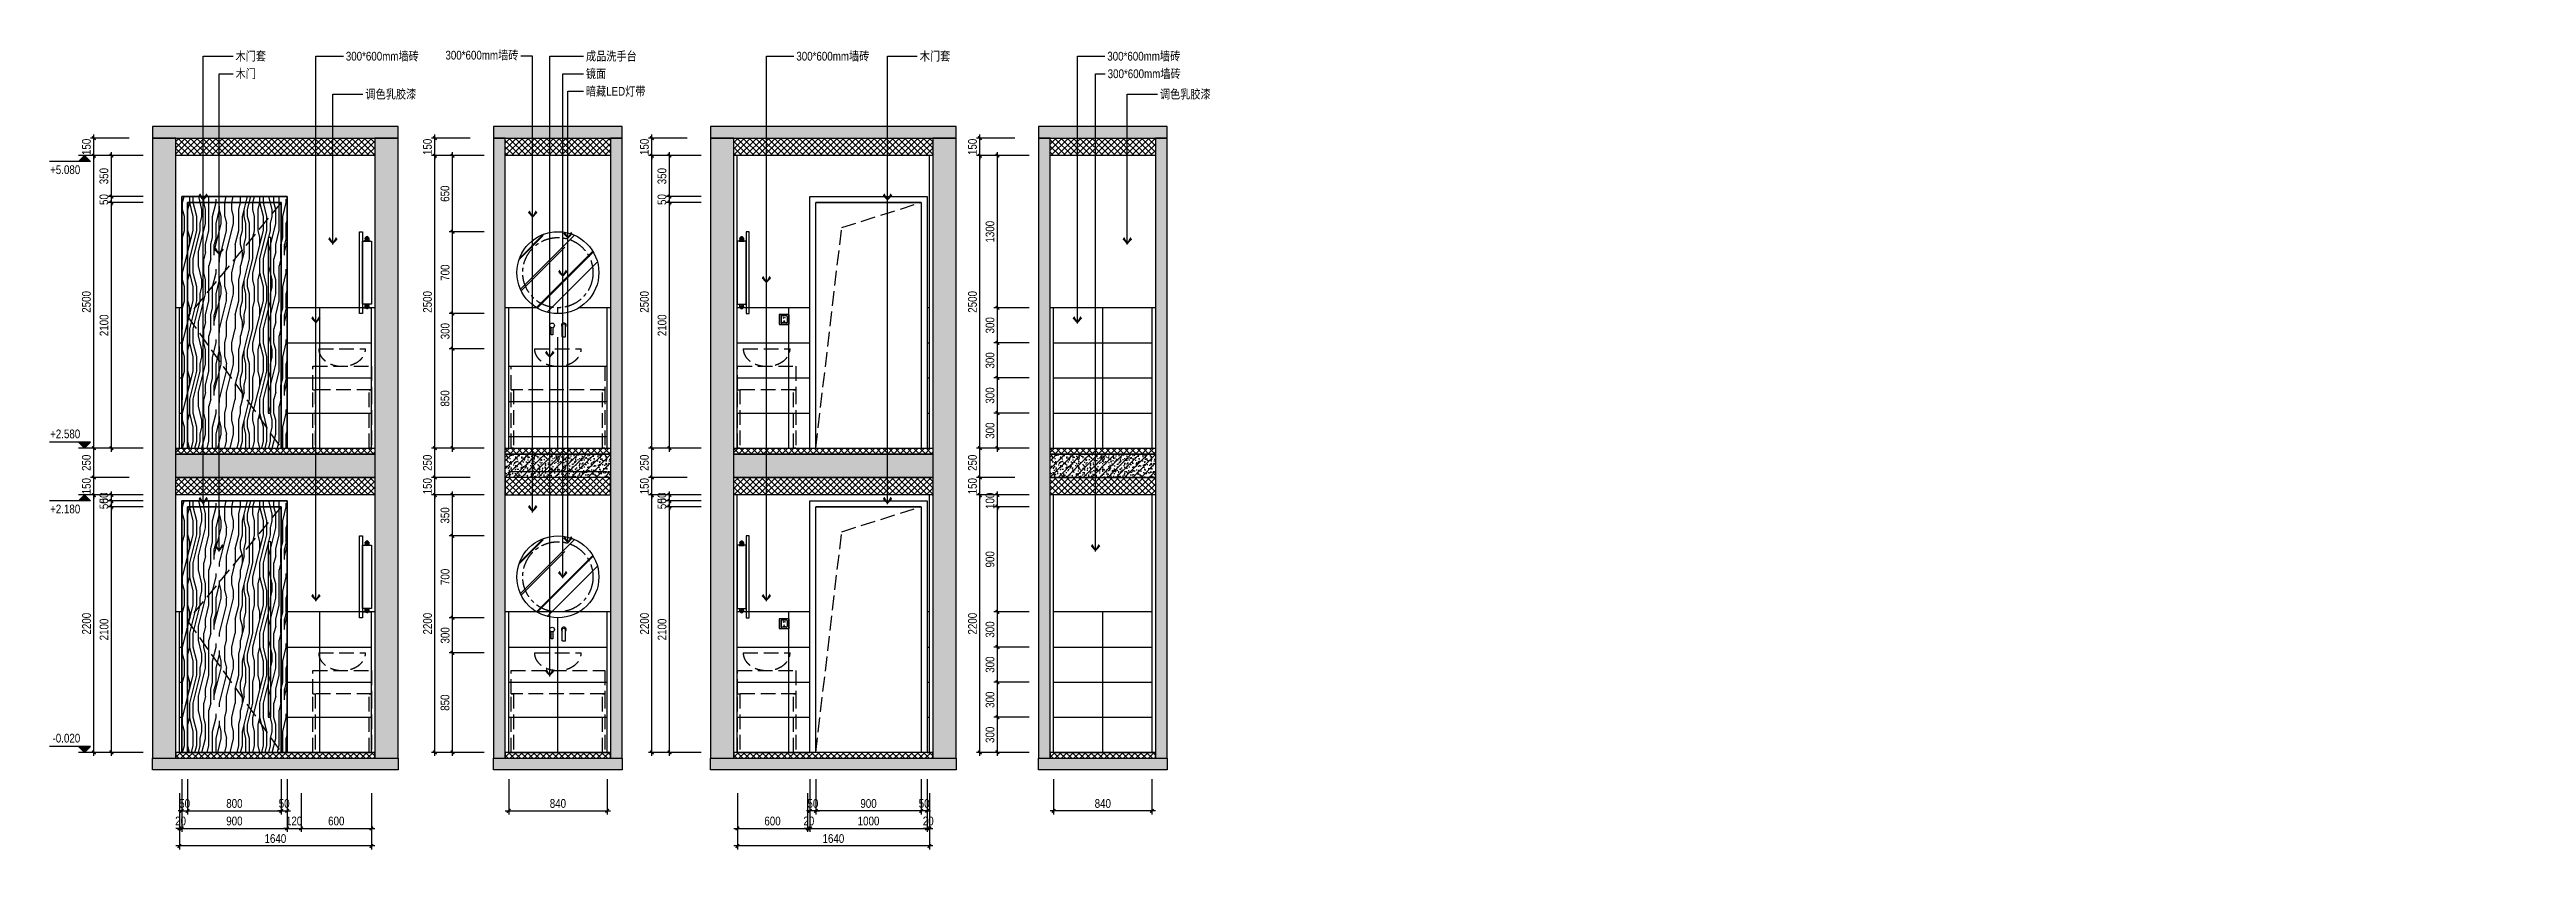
# Model space of a CAD drawing. Extents: x 468514 to 728049, y -74127 to 69080.
# Drawn here: x 619252 to 640407, y 37811 to 44648 of the extents above; entities that cross this region are included whole.
import ezdxf
from ezdxf.enums import TextEntityAlignment as Align

# ---------------------------------------------------------------- set-up
doc = ezdxf.new("R2010")
doc.units = 0
doc.header["$LTSCALE"] = 500
doc.header["$MEASUREMENT"] = 0
doc.linetypes.add('CENTER', pattern=[50.8, 31.75, -6.35, 6.35, -6.35])
doc.linetypes.add('DASH', pattern=[0.35, 0.25, -0.1])
doc.layers.get('Defpoints').update_dxf_attribs({"color": 229})
for name, color, linetype in [('E 立面填充', 250, 'Continuous'), ('E 立面墙体', 245, 'Continuous'), ('E 立面家具、洁具', 153, 'Continuous'), ('E 立面材料分格线', 8, 'Continuous'), ('E 立面标注尺寸', 9, 'Continuous'), ('E 立面装饰完成线', 225, 'Continuous'), ('E 立面门', 107, 'Continuous')]:
    doc.layers.add(name, color=color, linetype=linetype)
doc.styles.add('PDC DIM', font='PMingLiU-ExtB.ttf', dxfattribs={"width": 0.85})
doc.styles.add('Xref-标准套房C$0$黑体', font='simhei.ttf')
doc.dimstyles.new('PDC-A2', dxfattribs={"dimscale": 0, "dimtxt": 2.5, "dimasz": 1, "dimexe": 1, "dimexo": 1, "dimgap": 0.7, "dimtad": 1, "dimdec": 0, "dimtxsty": 'PDC DIM', "dimblk": 'ARCHTICK', "dimcen": 1, "dimdle": 1, "dimclrd": 8, "dimclre": 8, "dimclrt": 9, "dimadec": 0, "dimazin": 0, "dimtfac": 1, "dimtdec": 0, "dimtix": 1, "dimtmove": 2, "dimatfit": 3, "dimldrblk": 'PDC A2 T R', "dimfxl": 10, "dimfxlon": 1, "dimarcsym": 0})

msp = doc.modelspace()

# ---------------------------------------------------------------- texts
at = {"layer": 'E 立面标注尺寸', "color": 9, "char_height": 75, "style": 'PDC DIM'}
for s, insert, attachment_point in [('木门套', (620840.5, 44628.5), 1), ('300*600mm墙砖', (621782.6, 44628.5), 1), ('300*600mm墙砖', (623257.1, 44553.5), 9), ('{\\fPMingLiU|b0|i0|c134|p18;成品洗手台}', (623833.3, 44628.5), 1), ('300*600mm墙砖', (625630.5, 44628.5), 1), ('木门套', (626684.5, 44628.5), 1), ('300*600mm墙砖', (628286.2, 44628.5), 1), ('木门', (620841, 44478.5), 1), ('镜面', (623832.6, 44478.5), 1), ('300*600mm墙砖', (628289.5, 44478.5), 1), ('{\\fSimSun|b0|i0|c134|p2;调色乳胶漆}', (621949.7, 44303.9), 1), ('暗藏LED灯带', (623832.3, 44328.5), 1), ('{\\fSimSun|b0|i0|c134|p2;调色乳胶漆}', (628734.9, 44303.9), 1)]:
    msp.add_mtext(s, dxfattribs=dict(at, insert=insert, attachment_point=attachment_point))

# ---------------------------------------------------------------- blocks, each defined once
blk = doc.blocks.new('led')
for p, q in [((622756, 39950, 89732), (622715, 39950, 89732)), ((622720, 39951, 89732), (622720, 39932, 89732)), ((622736, 39935, 89732), (622736, 39969, 89732)), ((622751, 39951, 89732), (622751, 39932, 89732))]:
    blk.add_line(p, q)
at = {"elevation": 89732}
blk.add_lwpolyline([(622714, 39928), (622714, 39932), (622757, 39932), (622757, 39928)], close=True, dxfattribs=at)
blk.add_circle((622736, 39951, 89732), 12.7)
blk.add_arc((622736, 39951, 89732), 15.5, 356.8047, 183.1953)
blk = doc.blocks.new('ffffaasd')
at = {"linetype": 'DASH', "lineweight": -2, "ltscale": 20}
for p, q in [((69855, 418080), (69855, 418029)), ((69901, 418085), (69860, 418085)), ((69906, 418080), (69906, 418029)), ((69901, 418024), (69860, 418024))]:
    blk.add_line(p, q, dxfattribs=at)
for points in [[(69843, 418012), (69918, 418012, 0.414214), (69923, 418017), (69923, 418092, 0.414214), (69918, 418097), (69843, 418097, 0.414214), (69838, 418092), (69838, 418017, 0.414214)], [(69843, 418014), (69918, 418014, 0.414214), (69921, 418017), (69921, 418092, 0.414214), (69918, 418095), (69843, 418095, 0.414214), (69840, 418092), (69840, 418017, 0.414214)]]:
    blk.add_lwpolyline(points, format="xyb", close=True, dxfattribs=at)
for points in [[(69874, 418067), (69876, 418067), (69876, 418072), (69874, 418072)], [(69888, 418067), (69886, 418067), (69886, 418072), (69888, 418072)]]:
    blk.add_lwpolyline(points, dxfattribs=at)
for points in [[(69876, 418028), (69878, 418029), (69876, 418034), (69874, 418034)], [(69880, 418038), (69882, 418038), (69882, 418044), (69880, 418044)], [(69886, 418028), (69884, 418029), (69885, 418034), (69887, 418034)]]:
    blk.add_lwpolyline(points, close=True, dxfattribs=at)
for centre, radius, start, end in [((69860, 418080), 5, 90, 180), ((69860, 418029), 5, 180, 270), ((69874, 418069), 2.51, 93.6471, 266.3529), ((69888, 418069), 2.51, 273.6471, 86.3529), ((69901, 418080), 5, 0, 90), ((69901, 418029), 5, 270, 0)]:
    blk.add_arc(centre, radius, start, end, dxfattribs=at)
blk = doc.blocks.new('d34')
at = {"linetype": 'ByBlock', "lineweight": -2}
blk.add_blockref('ffffaasd', (0, 0), dxfattribs=at)
blk = doc.blocks.new('_ArchTick')
at = {"color": 0, "linetype": 'ByBlock', "const_width": 0.4}
blk.add_lwpolyline([(-0.5, -0.5), (0.5, 0.5)], dxfattribs=at)
blk = doc.blocks.new('*D1410')
at = {"layer": 'Defpoints', "color": 0}
for p in [(627198, 40841), (627648, 40841), (627648, 38641)]:
    blk.add_point(p, dxfattribs=at)
at = {"layer": 'E 立面标注尺寸', "color": 8, "lineweight": -2}
for p, q in [((627498, 40841), (627168, 40841)), ((627198, 38611), (627198, 40871)), ((627498, 38641), (627168, 38641))]:
    blk.add_line(p, q, dxfattribs=at)
at = {"layer": 'E 立面标注尺寸', "color": 8, "lineweight": -2, "xscale": 29.99999882274668, "yscale": 29.99999882274668, "zscale": 29.99999882274668}
for p, rotation in [((627198, 40841), 90), ((627198, 38641), 270)]:
    blk.add_blockref('_ArchTick', p, dxfattribs=dict(at, rotation=rotation))
at = {"layer": 'E 立面标注尺寸', "color": 9, "insert": (627135, 39741), "char_height": 75, "attachment_point": 5, "rotation": 90, "style": 'PDC DIM'}
blk.add_mtext('2200', dxfattribs=at)
blk = doc.blocks.new('PDC A2 T R')
at = {"color": 0, "linetype": 'ByBlock'}
blk.add_line((0, 0), (-2, 0), dxfattribs=at)
for points in [[(-2.15, 0.89), (-1.49, 1.35), (-0.6, 0), (0, 0)], [(-2.15, -0.89), (-1.49, -1.35), (-0.6, 0), (0, 0)]]:
    blk.add_solid(points, dxfattribs=at)
blk = doc.blocks.new('*D1411')
at = {"layer": 'Defpoints', "color": 0}
for p in [(627198, 40991), (627648, 40991), (627648, 40841)]:
    blk.add_point(p, dxfattribs=at)
at = {"layer": 'E 立面标注尺寸', "color": 8, "lineweight": -2}
for p, q in [((627498, 40991), (627168, 40991)), ((627498, 40841), (627168, 40841)), ((627198, 40991), (627198, 41021)), ((627198, 40841), (627198, 40991)), ((627198, 40841), (627198, 40811))]:
    blk.add_line(p, q, dxfattribs=at)
at = {"layer": 'E 立面标注尺寸', "color": 8, "lineweight": -2, "xscale": 29.99999882274668, "yscale": 29.99999882274668, "zscale": 29.99999882274668}
for p, rotation in [((627198, 40991), 270), ((627198, 40841), 90)]:
    blk.add_blockref('_ArchTick', p, dxfattribs=dict(at, rotation=rotation))
at = {"layer": 'E 立面标注尺寸', "color": 9, "insert": (627135, 40916), "char_height": 75, "attachment_point": 5, "rotation": 90, "style": 'PDC DIM'}
blk.add_mtext('150', dxfattribs=at)
blk = doc.blocks.new('*D1412')
at = {"layer": 'Defpoints', "color": 0}
for p in [(627198, 41241), (627648, 41241), (627648, 40991)]:
    blk.add_point(p, dxfattribs=at)
at = {"layer": 'E 立面标注尺寸', "color": 8, "lineweight": -2}
for p, q in [((627198, 40961), (627198, 41271)), ((627498, 41241), (627168, 41241)), ((627498, 40991), (627168, 40991))]:
    blk.add_line(p, q, dxfattribs=at)
at = {"layer": 'E 立面标注尺寸', "color": 8, "lineweight": -2, "xscale": 29.99999882274668, "yscale": 29.99999882274668, "zscale": 29.99999882274668}
for p, rotation in [((627198, 41241), 90), ((627198, 40991), 270)]:
    blk.add_blockref('_ArchTick', p, dxfattribs=dict(at, rotation=rotation))
at = {"layer": 'E 立面标注尺寸', "color": 9, "insert": (627135, 41116), "char_height": 75, "attachment_point": 5, "rotation": 90, "style": 'PDC DIM'}
blk.add_mtext('250', dxfattribs=at)
blk = doc.blocks.new('*D1413')
at = {"layer": 'Defpoints', "color": 0}
for p in [(627198, 43741), (627648, 43741), (627648, 41241)]:
    blk.add_point(p, dxfattribs=at)
at = {"layer": 'E 立面标注尺寸', "color": 8, "lineweight": -2}
for p, q in [((627498, 43741), (627168, 43741)), ((627198, 41211), (627198, 43771)), ((627498, 41241), (627168, 41241))]:
    blk.add_line(p, q, dxfattribs=at)
at = {"layer": 'E 立面标注尺寸', "color": 8, "lineweight": -2, "xscale": 29.99999882274668, "yscale": 29.99999882274668, "zscale": 29.99999882274668}
for p, rotation in [((627198, 43741), 90), ((627198, 41241), 270)]:
    blk.add_blockref('_ArchTick', p, dxfattribs=dict(at, rotation=rotation))
at = {"layer": 'E 立面标注尺寸', "color": 9, "insert": (627135, 42491), "char_height": 75, "attachment_point": 5, "rotation": 90, "style": 'PDC DIM'}
blk.add_mtext('2500', dxfattribs=at)
blk = doc.blocks.new('*D1414')
at = {"layer": 'Defpoints', "color": 0, "transparency": 16777216}
for p in [(627198, 43891), (627648, 43891), (627648, 43741)]:
    blk.add_point(p, dxfattribs=at)
at = {"layer": 'E 立面标注尺寸', "color": 8, "lineweight": -2, "transparency": 16777216}
for p, q in [((627498, 43891), (627168, 43891)), ((627198, 43891), (627198, 43921)), ((627198, 43741), (627198, 43891)), ((627498, 43741), (627168, 43741)), ((627198, 43741), (627198, 43711))]:
    blk.add_line(p, q, dxfattribs=at)
at = {"layer": 'E 立面标注尺寸', "color": 8, "lineweight": -2, "transparency": 16777216, "xscale": 29.99999882274668, "yscale": 29.99999882274668, "zscale": 29.99999882274668}
for p, rotation in [((627198, 43891), 270), ((627198, 43741), 90)]:
    blk.add_blockref('_ArchTick', p, dxfattribs=dict(at, rotation=rotation))
at = {"layer": 'E 立面标注尺寸', "color": 9, "transparency": 16777216, "insert": (627135, 43816), "char_height": 75, "attachment_point": 5, "rotation": 90, "style": 'PDC DIM'}
blk.add_mtext('150', dxfattribs=at)
blk = doc.blocks.new('*D1415')
at = {"layer": 'Defpoints', "color": 0}
for p in [(627348, 41541), (627648, 41541), (627648, 41241)]:
    blk.add_point(p, dxfattribs=at)
at = {"layer": 'E 立面标注尺寸', "color": 8, "lineweight": -2}
for p, q in [((627618, 41541), (627318, 41541)), ((627348, 41211), (627348, 41571)), ((627618, 41241), (627318, 41241))]:
    blk.add_line(p, q, dxfattribs=at)
at = {"layer": 'E 立面标注尺寸', "color": 8, "lineweight": -2, "xscale": 29.99999882274668, "yscale": 29.99999882274668, "zscale": 29.99999882274668}
for p, rotation in [((627348, 41541), 90), ((627348, 41241), 270)]:
    blk.add_blockref('_ArchTick', p, dxfattribs=dict(at, rotation=rotation))
at = {"layer": 'E 立面标注尺寸', "color": 9, "insert": (627285, 41391), "char_height": 75, "attachment_point": 5, "rotation": 90, "style": 'PDC DIM'}
blk.add_mtext('300', dxfattribs=at)
blk = doc.blocks.new('*D1416')
at = {"layer": 'Defpoints', "color": 0}
for p in [(627348, 41841), (627648, 41841), (627648, 41541)]:
    blk.add_point(p, dxfattribs=at)
at = {"layer": 'E 立面标注尺寸', "color": 8, "lineweight": -2}
for p, q in [((627618, 41841), (627318, 41841)), ((627348, 41511), (627348, 41871)), ((627618, 41541), (627318, 41541))]:
    blk.add_line(p, q, dxfattribs=at)
at = {"layer": 'E 立面标注尺寸', "color": 8, "lineweight": -2, "xscale": 29.99999882274668, "yscale": 29.99999882274668, "zscale": 29.99999882274668}
for p, rotation in [((627348, 41841), 90), ((627348, 41541), 270)]:
    blk.add_blockref('_ArchTick', p, dxfattribs=dict(at, rotation=rotation))
at = {"layer": 'E 立面标注尺寸', "color": 9, "insert": (627285, 41691), "char_height": 75, "attachment_point": 5, "rotation": 90, "style": 'PDC DIM'}
blk.add_mtext('300', dxfattribs=at)
blk = doc.blocks.new('*D1417')
at = {"layer": 'Defpoints', "color": 0}
for p in [(627348, 42141), (627648, 42141), (627648, 41841)]:
    blk.add_point(p, dxfattribs=at)
at = {"layer": 'E 立面标注尺寸', "color": 8, "lineweight": -2}
for p, q in [((627618, 42141), (627318, 42141)), ((627348, 41811), (627348, 42171)), ((627618, 41841), (627318, 41841))]:
    blk.add_line(p, q, dxfattribs=at)
at = {"layer": 'E 立面标注尺寸', "color": 8, "lineweight": -2, "xscale": 29.99999882274668, "yscale": 29.99999882274668, "zscale": 29.99999882274668}
for p, rotation in [((627348, 42141), 90), ((627348, 41841), 270)]:
    blk.add_blockref('_ArchTick', p, dxfattribs=dict(at, rotation=rotation))
at = {"layer": 'E 立面标注尺寸', "color": 9, "insert": (627285, 41991), "char_height": 75, "attachment_point": 5, "rotation": 90, "style": 'PDC DIM'}
blk.add_mtext('300', dxfattribs=at)
blk = doc.blocks.new('*D1418')
at = {"layer": 'Defpoints', "color": 0}
for p in [(627348, 42441), (627648, 42441), (627648, 42141)]:
    blk.add_point(p, dxfattribs=at)
at = {"layer": 'E 立面标注尺寸', "color": 8, "lineweight": -2}
for p, q in [((627618, 42441), (627318, 42441)), ((627348, 42111), (627348, 42471)), ((627618, 42141), (627318, 42141))]:
    blk.add_line(p, q, dxfattribs=at)
at = {"layer": 'E 立面标注尺寸', "color": 8, "lineweight": -2, "xscale": 29.99999882274668, "yscale": 29.99999882274668, "zscale": 29.99999882274668}
for p, rotation in [((627348, 42441), 90), ((627348, 42141), 270)]:
    blk.add_blockref('_ArchTick', p, dxfattribs=dict(at, rotation=rotation))
at = {"layer": 'E 立面标注尺寸', "color": 9, "insert": (627285, 42291), "char_height": 75, "attachment_point": 5, "rotation": 90, "style": 'PDC DIM'}
blk.add_mtext('300', dxfattribs=at)
blk = doc.blocks.new('*D1422')
at = {"layer": 'Defpoints', "color": 0}
for p in [(627348, 43741), (627648, 43741), (627648, 42441)]:
    blk.add_point(p, dxfattribs=at)
at = {"layer": 'E 立面标注尺寸', "color": 8, "lineweight": -2}
for p, q in [((627618, 43741), (627318, 43741)), ((627348, 42411), (627348, 43771)), ((627618, 42441), (627318, 42441))]:
    blk.add_line(p, q, dxfattribs=at)
at = {"layer": 'E 立面标注尺寸', "color": 8, "lineweight": -2, "xscale": 29.99999882274668, "yscale": 29.99999882274668, "zscale": 29.99999882274668}
for p, rotation in [((627348, 43741), 90), ((627348, 42441), 270)]:
    blk.add_blockref('_ArchTick', p, dxfattribs=dict(at, rotation=rotation))
at = {"layer": 'E 立面标注尺寸', "color": 9, "insert": (627285, 43091), "char_height": 75, "attachment_point": 5, "rotation": 90, "style": 'PDC DIM'}
blk.add_mtext('1300', dxfattribs=at)
blk = doc.blocks.new('*D1423')
at = {"layer": 'Defpoints', "color": 0, "transparency": 16777216}
for p in [(627348, 38941), (627648, 38941), (627648, 38641)]:
    blk.add_point(p, dxfattribs=at)
at = {"layer": 'E 立面标注尺寸', "color": 8, "lineweight": -2, "transparency": 16777216}
for p, q in [((627618, 38941), (627318, 38941)), ((627348, 38611), (627348, 38971)), ((627618, 38641), (627318, 38641))]:
    blk.add_line(p, q, dxfattribs=at)
at = {"layer": 'E 立面标注尺寸', "color": 8, "lineweight": -2, "transparency": 16777216, "xscale": 29.99999882274668, "yscale": 29.99999882274668, "zscale": 29.99999882274668}
for p, rotation in [((627348, 38941), 90), ((627348, 38641), 270)]:
    blk.add_blockref('_ArchTick', p, dxfattribs=dict(at, rotation=rotation))
at = {"layer": 'E 立面标注尺寸', "color": 9, "transparency": 16777216, "insert": (627285, 38791), "char_height": 75, "attachment_point": 5, "rotation": 90, "style": 'PDC DIM'}
blk.add_mtext('300', dxfattribs=at)
blk = doc.blocks.new('*D1424')
at = {"layer": 'Defpoints', "color": 0, "transparency": 16777216}
for p in [(627348, 39241), (627648, 39241), (627648, 38941)]:
    blk.add_point(p, dxfattribs=at)
at = {"layer": 'E 立面标注尺寸', "color": 8, "lineweight": -2, "transparency": 16777216}
for p, q in [((627618, 39241), (627318, 39241)), ((627348, 38911), (627348, 39271)), ((627618, 38941), (627318, 38941))]:
    blk.add_line(p, q, dxfattribs=at)
at = {"layer": 'E 立面标注尺寸', "color": 8, "lineweight": -2, "transparency": 16777216, "xscale": 29.99999882274668, "yscale": 29.99999882274668, "zscale": 29.99999882274668}
for p, rotation in [((627348, 39241), 90), ((627348, 38941), 270)]:
    blk.add_blockref('_ArchTick', p, dxfattribs=dict(at, rotation=rotation))
at = {"layer": 'E 立面标注尺寸', "color": 9, "transparency": 16777216, "insert": (627285, 39091), "char_height": 75, "attachment_point": 5, "rotation": 90, "style": 'PDC DIM'}
blk.add_mtext('300', dxfattribs=at)
blk = doc.blocks.new('*D1425')
at = {"layer": 'Defpoints', "color": 0, "transparency": 16777216}
for p in [(627348, 39541), (627648, 39541), (627648, 39241)]:
    blk.add_point(p, dxfattribs=at)
at = {"layer": 'E 立面标注尺寸', "color": 8, "lineweight": -2, "transparency": 16777216}
for p, q in [((627348, 39211), (627348, 39571)), ((627618, 39541), (627318, 39541)), ((627618, 39241), (627318, 39241))]:
    blk.add_line(p, q, dxfattribs=at)
at = {"layer": 'E 立面标注尺寸', "color": 8, "lineweight": -2, "transparency": 16777216, "xscale": 29.99999882274668, "yscale": 29.99999882274668, "zscale": 29.99999882274668}
for p, rotation in [((627348, 39541), 90), ((627348, 39241), 270)]:
    blk.add_blockref('_ArchTick', p, dxfattribs=dict(at, rotation=rotation))
at = {"layer": 'E 立面标注尺寸', "color": 9, "transparency": 16777216, "insert": (627285, 39391), "char_height": 75, "attachment_point": 5, "rotation": 90, "style": 'PDC DIM'}
blk.add_mtext('300', dxfattribs=at)
blk = doc.blocks.new('*D1426')
at = {"layer": 'Defpoints', "color": 0, "transparency": 16777216}
for p in [(627348, 39841), (627648, 39841), (627648, 39541)]:
    blk.add_point(p, dxfattribs=at)
at = {"layer": 'E 立面标注尺寸', "color": 8, "lineweight": -2, "transparency": 16777216}
for p, q in [((627618, 39841), (627318, 39841)), ((627348, 39511), (627348, 39871)), ((627618, 39541), (627318, 39541))]:
    blk.add_line(p, q, dxfattribs=at)
at = {"layer": 'E 立面标注尺寸', "color": 8, "lineweight": -2, "transparency": 16777216, "xscale": 29.99999882274668, "yscale": 29.99999882274668, "zscale": 29.99999882274668}
for p, rotation in [((627348, 39841), 90), ((627348, 39541), 270)]:
    blk.add_blockref('_ArchTick', p, dxfattribs=dict(at, rotation=rotation))
at = {"layer": 'E 立面标注尺寸', "color": 9, "transparency": 16777216, "insert": (627285, 39691), "char_height": 75, "attachment_point": 5, "rotation": 90, "style": 'PDC DIM'}
blk.add_mtext('300', dxfattribs=at)
blk = doc.blocks.new('*D1427')
at = {"layer": 'Defpoints', "color": 0}
for p in [(627348, 40741), (627648, 40741), (627648, 39841)]:
    blk.add_point(p, dxfattribs=at)
at = {"layer": 'E 立面标注尺寸', "color": 8, "lineweight": -2}
for p, q in [((627618, 40741), (627318, 40741)), ((627348, 39811), (627348, 40771)), ((627618, 39841), (627318, 39841))]:
    blk.add_line(p, q, dxfattribs=at)
at = {"layer": 'E 立面标注尺寸', "color": 8, "lineweight": -2, "xscale": 29.99999882274668, "yscale": 29.99999882274668, "zscale": 29.99999882274668}
for p, rotation in [((627348, 40741), 90), ((627348, 39841), 270)]:
    blk.add_blockref('_ArchTick', p, dxfattribs=dict(at, rotation=rotation))
at = {"layer": 'E 立面标注尺寸', "color": 9, "insert": (627285, 40291), "char_height": 75, "attachment_point": 5, "rotation": 90, "style": 'PDC DIM'}
blk.add_mtext('900', dxfattribs=at)
blk = doc.blocks.new('*D1430')
at = {"layer": 'Defpoints', "color": 0}
for p in [(627348, 40841), (627648, 40841), (627648, 40741)]:
    blk.add_point(p, dxfattribs=at)
at = {"layer": 'E 立面标注尺寸', "color": 8, "lineweight": -2}
for p, q in [((627618, 40841), (627318, 40841)), ((627348, 40841), (627348, 40871)), ((627348, 40741), (627348, 40841)), ((627618, 40741), (627318, 40741)), ((627348, 40741), (627348, 40711))]:
    blk.add_line(p, q, dxfattribs=at)
at = {"layer": 'E 立面标注尺寸', "color": 8, "lineweight": -2, "xscale": 29.99999882274668, "yscale": 29.99999882274668, "zscale": 29.99999882274668}
for p, rotation in [((627348, 40841), 270), ((627348, 40741), 90)]:
    blk.add_blockref('_ArchTick', p, dxfattribs=dict(at, rotation=rotation))
at = {"layer": 'E 立面标注尺寸', "color": 9, "insert": (627285, 40791), "char_height": 75, "attachment_point": 5, "rotation": 90, "style": 'PDC DIM'}
blk.add_mtext('100', dxfattribs=at)
blk = doc.blocks.new('*D1434')
at = {"layer": 'Defpoints', "color": 0, "transparency": 16777216}
for p in [(619781, 40741), (620081, 40741), (620081, 38641)]:
    blk.add_point(p, dxfattribs=at)
at = {"layer": 'E 立面标注尺寸', "color": 8, "lineweight": -2, "transparency": 16777216}
for p, q in [((620051, 40741), (619751, 40741)), ((619781, 38611), (619781, 40771)), ((620051, 38641), (619751, 38641))]:
    blk.add_line(p, q, dxfattribs=at)
at = {"layer": 'E 立面标注尺寸', "color": 8, "lineweight": -2, "transparency": 16777216, "xscale": 29.99999882274668, "yscale": 29.99999882274668, "zscale": 29.99999882274668}
for p, rotation in [((619781, 40741), 90), ((619781, 38641), 270)]:
    blk.add_blockref('_ArchTick', p, dxfattribs=dict(at, rotation=rotation))
at = {"layer": 'E 立面标注尺寸', "color": 9, "transparency": 16777216, "insert": (619718, 39691), "char_height": 75, "attachment_point": 5, "rotation": 90, "style": 'PDC DIM'}
blk.add_mtext('2100', dxfattribs=at)
blk = doc.blocks.new('*D1435')
at = {"layer": 'Defpoints', "color": 0, "transparency": 16777216}
for p in [(619781, 40791), (620081, 40791), (620081, 40741)]:
    blk.add_point(p, dxfattribs=at)
at = {"layer": 'E 立面标注尺寸', "color": 8, "lineweight": -2, "transparency": 16777216}
for p, q in [((620051, 40791), (619751, 40791)), ((620051, 40741), (619751, 40741)), ((619781, 40791), (619781, 40821)), ((619781, 40741), (619781, 40791)), ((619781, 40741), (619781, 40711))]:
    blk.add_line(p, q, dxfattribs=at)
at = {"layer": 'E 立面标注尺寸', "color": 8, "lineweight": -2, "transparency": 16777216, "xscale": 29.99999882274668, "yscale": 29.99999882274668, "zscale": 29.99999882274668}
for p, rotation in [((619781, 40791), 270), ((619781, 40741), 90)]:
    blk.add_blockref('_ArchTick', p, dxfattribs=dict(at, rotation=rotation))
at = {"layer": 'E 立面标注尺寸', "color": 9, "transparency": 16777216, "insert": (619717, 40766), "char_height": 75, "attachment_point": 5, "rotation": 90, "style": 'PDC DIM'}
blk.add_mtext('50', dxfattribs=at)
blk = doc.blocks.new('*D1436')
at = {"layer": 'Defpoints', "color": 0}
for p in [(619781, 40841), (620081, 40841), (620081, 40791)]:
    blk.add_point(p, dxfattribs=at)
at = {"layer": 'E 立面标注尺寸', "color": 8, "lineweight": -2}
for p, q in [((620051, 40841), (619751, 40841)), ((619781, 40841), (619781, 40871)), ((619781, 40791), (619781, 40841)), ((620051, 40791), (619751, 40791)), ((619781, 40791), (619781, 40761))]:
    blk.add_line(p, q, dxfattribs=at)
at = {"layer": 'E 立面标注尺寸', "color": 8, "lineweight": -2, "xscale": 29.99999882274668, "yscale": 29.99999882274668, "zscale": 29.99999882274668}
for p, rotation in [((619781, 40841), 270), ((619781, 40791), 90)]:
    blk.add_blockref('_ArchTick', p, dxfattribs=dict(at, rotation=rotation))
at = {"layer": 'E 立面标注尺寸', "color": 9, "insert": (619717, 40816), "char_height": 75, "attachment_point": 5, "rotation": 90, "style": 'PDC DIM'}
blk.add_mtext('50', dxfattribs=at)
blk = doc.blocks.new('*D1437')
at = {"layer": 'Defpoints', "color": 0}
for p in [(619631, 40991), (620081, 40991), (620081, 40841)]:
    blk.add_point(p, dxfattribs=at)
at = {"layer": 'E 立面标注尺寸', "color": 8, "lineweight": -2}
for p, q in [((619931, 40991), (619601, 40991)), ((619931, 40841), (619601, 40841)), ((619631, 40991), (619631, 41021)), ((619631, 40841), (619631, 40991)), ((619631, 40841), (619631, 40811))]:
    blk.add_line(p, q, dxfattribs=at)
at = {"layer": 'E 立面标注尺寸', "color": 8, "lineweight": -2, "xscale": 29.99999882274668, "yscale": 29.99999882274668, "zscale": 29.99999882274668}
for p, rotation in [((619631, 40991), 270), ((619631, 40841), 90)]:
    blk.add_blockref('_ArchTick', p, dxfattribs=dict(at, rotation=rotation))
at = {"layer": 'E 立面标注尺寸', "color": 9, "insert": (619567, 40916), "char_height": 75, "attachment_point": 5, "rotation": 90, "style": 'PDC DIM'}
blk.add_mtext('150', dxfattribs=at)
blk = doc.blocks.new('*D1438')
at = {"layer": 'Defpoints', "color": 0}
for p in [(619631, 41241), (620081, 41241), (620081, 40991)]:
    blk.add_point(p, dxfattribs=at)
at = {"layer": 'E 立面标注尺寸', "color": 8, "lineweight": -2}
for p, q in [((619631, 40961), (619631, 41271)), ((619931, 41241), (619601, 41241)), ((619931, 40991), (619601, 40991))]:
    blk.add_line(p, q, dxfattribs=at)
at = {"layer": 'E 立面标注尺寸', "color": 8, "lineweight": -2, "xscale": 29.99999882274668, "yscale": 29.99999882274668, "zscale": 29.99999882274668}
for p, rotation in [((619631, 41241), 90), ((619631, 40991), 270)]:
    blk.add_blockref('_ArchTick', p, dxfattribs=dict(at, rotation=rotation))
at = {"layer": 'E 立面标注尺寸', "color": 9, "insert": (619567, 41116), "char_height": 75, "attachment_point": 5, "rotation": 90, "style": 'PDC DIM'}
blk.add_mtext('250', dxfattribs=at)
blk = doc.blocks.new('*D1439')
at = {"layer": 'Defpoints', "color": 0}
for p in [(619781, 43341), (620081, 43341), (620081, 41241)]:
    blk.add_point(p, dxfattribs=at)
at = {"layer": 'E 立面标注尺寸', "color": 8, "lineweight": -2}
for p, q in [((619781, 41211), (619781, 43371)), ((620051, 43341), (619751, 43341)), ((620051, 41241), (619751, 41241))]:
    blk.add_line(p, q, dxfattribs=at)
at = {"layer": 'E 立面标注尺寸', "color": 8, "lineweight": -2, "xscale": 29.99999882274668, "yscale": 29.99999882274668, "zscale": 29.99999882274668}
for p, rotation in [((619781, 43341), 90), ((619781, 41241), 270)]:
    blk.add_blockref('_ArchTick', p, dxfattribs=dict(at, rotation=rotation))
at = {"layer": 'E 立面标注尺寸', "color": 9, "insert": (619718, 42291), "char_height": 75, "attachment_point": 5, "rotation": 90, "style": 'PDC DIM'}
blk.add_mtext('2100', dxfattribs=at)
blk = doc.blocks.new('*D1440')
at = {"layer": 'Defpoints', "color": 0}
for p in [(619781, 43391), (620081, 43391), (620081, 43341)]:
    blk.add_point(p, dxfattribs=at)
at = {"layer": 'E 立面标注尺寸', "color": 8, "lineweight": -2}
for p, q in [((620051, 43391), (619751, 43391)), ((619781, 43391), (619781, 43421)), ((619781, 43341), (619781, 43391)), ((620051, 43341), (619751, 43341)), ((619781, 43341), (619781, 43311))]:
    blk.add_line(p, q, dxfattribs=at)
at = {"layer": 'E 立面标注尺寸', "color": 8, "lineweight": -2, "xscale": 29.99999882274668, "yscale": 29.99999882274668, "zscale": 29.99999882274668}
for p, rotation in [((619781, 43391), 270), ((619781, 43341), 90)]:
    blk.add_blockref('_ArchTick', p, dxfattribs=dict(at, rotation=rotation))
at = {"layer": 'E 立面标注尺寸', "color": 9, "insert": (619717, 43366), "char_height": 75, "attachment_point": 5, "rotation": 90, "style": 'PDC DIM'}
blk.add_mtext('50', dxfattribs=at)
blk = doc.blocks.new('*D1441')
at = {"layer": 'Defpoints', "color": 0}
for p in [(619781, 43741), (620081, 43741), (620081, 43391)]:
    blk.add_point(p, dxfattribs=at)
at = {"layer": 'E 立面标注尺寸', "color": 8, "lineweight": -2}
for p, q in [((620051, 43741), (619751, 43741)), ((619781, 43361), (619781, 43771)), ((620051, 43391), (619751, 43391))]:
    blk.add_line(p, q, dxfattribs=at)
at = {"layer": 'E 立面标注尺寸', "color": 8, "lineweight": -2, "xscale": 29.99999882274668, "yscale": 29.99999882274668, "zscale": 29.99999882274668}
for p, rotation in [((619781, 43741), 90), ((619781, 43391), 270)]:
    blk.add_blockref('_ArchTick', p, dxfattribs=dict(at, rotation=rotation))
at = {"layer": 'E 立面标注尺寸', "color": 9, "insert": (619717, 43566), "char_height": 75, "attachment_point": 5, "rotation": 90, "style": 'PDC DIM'}
blk.add_mtext('350', dxfattribs=at)
blk = doc.blocks.new('*D1431')
at = {"layer": 'Defpoints', "color": 0}
for p in [(619631, 40841), (620081, 40841), (620081, 38641)]:
    blk.add_point(p, dxfattribs=at)
at = {"layer": 'E 立面标注尺寸', "color": 8, "lineweight": -2}
for p, q in [((619931, 40841), (619601, 40841)), ((619631, 38611), (619631, 40871)), ((619931, 38641), (619601, 38641))]:
    blk.add_line(p, q, dxfattribs=at)
at = {"layer": 'E 立面标注尺寸', "color": 8, "lineweight": -2, "xscale": 29.99999882274668, "yscale": 29.99999882274668, "zscale": 29.99999882274668}
for p, rotation in [((619631, 40841), 90), ((619631, 38641), 270)]:
    blk.add_blockref('_ArchTick', p, dxfattribs=dict(at, rotation=rotation))
at = {"layer": 'E 立面标注尺寸', "color": 9, "insert": (619568, 39741), "char_height": 75, "attachment_point": 5, "rotation": 90, "style": 'PDC DIM'}
blk.add_mtext('2200', dxfattribs=at)
blk = doc.blocks.new('*D1432')
at = {"layer": 'Defpoints', "color": 0}
for p in [(619631, 43741), (620081, 43741), (620081, 41241)]:
    blk.add_point(p, dxfattribs=at)
at = {"layer": 'E 立面标注尺寸', "color": 8, "lineweight": -2}
for p, q in [((619931, 43741), (619601, 43741)), ((619631, 41211), (619631, 43771)), ((619931, 41241), (619601, 41241))]:
    blk.add_line(p, q, dxfattribs=at)
at = {"layer": 'E 立面标注尺寸', "color": 8, "lineweight": -2, "xscale": 29.99999882274668, "yscale": 29.99999882274668, "zscale": 29.99999882274668}
for p, rotation in [((619631, 43741), 90), ((619631, 41241), 270)]:
    blk.add_blockref('_ArchTick', p, dxfattribs=dict(at, rotation=rotation))
at = {"layer": 'E 立面标注尺寸', "color": 9, "insert": (619567, 42491), "char_height": 75, "attachment_point": 5, "rotation": 90, "style": 'PDC DIM'}
blk.add_mtext('2500', dxfattribs=at)
blk = doc.blocks.new('*D1433')
at = {"layer": 'Defpoints', "color": 0, "transparency": 16777216}
for p in [(619631, 43891), (620081, 43891), (620081, 43741)]:
    blk.add_point(p, dxfattribs=at)
at = {"layer": 'E 立面标注尺寸', "color": 8, "lineweight": -2, "transparency": 16777216}
for p, q in [((619931, 43891), (619601, 43891)), ((619631, 43891), (619631, 43921)), ((619631, 43741), (619631, 43891)), ((619931, 43741), (619601, 43741)), ((619631, 43741), (619631, 43711))]:
    blk.add_line(p, q, dxfattribs=at)
at = {"layer": 'E 立面标注尺寸', "color": 8, "lineweight": -2, "transparency": 16777216, "xscale": 29.99999882274668, "yscale": 29.99999882274668, "zscale": 29.99999882274668}
for p, rotation in [((619631, 43891), 270), ((619631, 43741), 90)]:
    blk.add_blockref('_ArchTick', p, dxfattribs=dict(at, rotation=rotation))
at = {"layer": 'E 立面标注尺寸', "color": 9, "transparency": 16777216, "insert": (619567, 43816), "char_height": 75, "attachment_point": 5, "rotation": 90, "style": 'PDC DIM'}
blk.add_mtext('150', dxfattribs=at)
blk = doc.blocks.new('*D1445')
at = {"layer": 'Defpoints', "color": 0, "transparency": 16777216}
for p in [(624547, 40741), (624847, 40741), (624847, 38641)]:
    blk.add_point(p, dxfattribs=at)
at = {"layer": 'E 立面标注尺寸', "color": 8, "lineweight": -2, "transparency": 16777216}
for p, q in [((624817, 40741), (624517, 40741)), ((624547, 38611), (624547, 40771)), ((624817, 38641), (624517, 38641))]:
    blk.add_line(p, q, dxfattribs=at)
at = {"layer": 'E 立面标注尺寸', "color": 8, "lineweight": -2, "transparency": 16777216, "xscale": 29.99999882274668, "yscale": 29.99999882274668, "zscale": 29.99999882274668}
for p, rotation in [((624547, 40741), 90), ((624547, 38641), 270)]:
    blk.add_blockref('_ArchTick', p, dxfattribs=dict(at, rotation=rotation))
at = {"layer": 'E 立面标注尺寸', "color": 9, "transparency": 16777216, "insert": (624484, 39691), "char_height": 75, "attachment_point": 5, "rotation": 90, "style": 'PDC DIM'}
blk.add_mtext('2100', dxfattribs=at)
blk = doc.blocks.new('*D1446')
at = {"layer": 'Defpoints', "color": 0, "transparency": 16777216}
for p in [(624547, 40791), (624847, 40791), (624847, 40741)]:
    blk.add_point(p, dxfattribs=at)
at = {"layer": 'E 立面标注尺寸', "color": 8, "lineweight": -2, "transparency": 16777216}
for p, q in [((624817, 40791), (624517, 40791)), ((624817, 40741), (624517, 40741)), ((624547, 40791), (624547, 40821)), ((624547, 40741), (624547, 40791)), ((624547, 40741), (624547, 40711))]:
    blk.add_line(p, q, dxfattribs=at)
at = {"layer": 'E 立面标注尺寸', "color": 8, "lineweight": -2, "transparency": 16777216, "xscale": 29.99999882274668, "yscale": 29.99999882274668, "zscale": 29.99999882274668}
for p, rotation in [((624547, 40791), 270), ((624547, 40741), 90)]:
    blk.add_blockref('_ArchTick', p, dxfattribs=dict(at, rotation=rotation))
at = {"layer": 'E 立面标注尺寸', "color": 9, "transparency": 16777216, "insert": (624483, 40766), "char_height": 75, "attachment_point": 5, "rotation": 90, "style": 'PDC DIM'}
blk.add_mtext('50', dxfattribs=at)
blk = doc.blocks.new('*D1447')
at = {"layer": 'Defpoints', "color": 0}
for p in [(624547, 40841), (624847, 40841), (624847, 40791)]:
    blk.add_point(p, dxfattribs=at)
at = {"layer": 'E 立面标注尺寸', "color": 8, "lineweight": -2}
for p, q in [((624817, 40841), (624517, 40841)), ((624547, 40841), (624547, 40871)), ((624547, 40791), (624547, 40841)), ((624817, 40791), (624517, 40791)), ((624547, 40791), (624547, 40761))]:
    blk.add_line(p, q, dxfattribs=at)
at = {"layer": 'E 立面标注尺寸', "color": 8, "lineweight": -2, "xscale": 29.99999882274668, "yscale": 29.99999882274668, "zscale": 29.99999882274668}
for p, rotation in [((624547, 40841), 270), ((624547, 40791), 90)]:
    blk.add_blockref('_ArchTick', p, dxfattribs=dict(at, rotation=rotation))
at = {"layer": 'E 立面标注尺寸', "color": 9, "insert": (624483, 40816), "char_height": 75, "attachment_point": 5, "rotation": 90, "style": 'PDC DIM'}
blk.add_mtext('50', dxfattribs=at)
blk = doc.blocks.new('*D1448')
at = {"layer": 'Defpoints', "color": 0}
for p in [(624397, 40991), (624847, 40991), (624847, 40841)]:
    blk.add_point(p, dxfattribs=at)
at = {"layer": 'E 立面标注尺寸', "color": 8, "lineweight": -2}
for p, q in [((624697, 40991), (624367, 40991)), ((624697, 40841), (624367, 40841)), ((624397, 40991), (624397, 41021)), ((624397, 40841), (624397, 40991)), ((624397, 40841), (624397, 40811))]:
    blk.add_line(p, q, dxfattribs=at)
at = {"layer": 'E 立面标注尺寸', "color": 8, "lineweight": -2, "xscale": 29.99999882274668, "yscale": 29.99999882274668, "zscale": 29.99999882274668}
for p, rotation in [((624397, 40991), 270), ((624397, 40841), 90)]:
    blk.add_blockref('_ArchTick', p, dxfattribs=dict(at, rotation=rotation))
at = {"layer": 'E 立面标注尺寸', "color": 9, "insert": (624333, 40916), "char_height": 75, "attachment_point": 5, "rotation": 90, "style": 'PDC DIM'}
blk.add_mtext('150', dxfattribs=at)
blk = doc.blocks.new('*D1449')
at = {"layer": 'Defpoints', "color": 0}
for p in [(624397, 41241), (624847, 41241), (624847, 40991)]:
    blk.add_point(p, dxfattribs=at)
at = {"layer": 'E 立面标注尺寸', "color": 8, "lineweight": -2}
for p, q in [((624397, 40961), (624397, 41271)), ((624697, 41241), (624367, 41241)), ((624697, 40991), (624367, 40991))]:
    blk.add_line(p, q, dxfattribs=at)
at = {"layer": 'E 立面标注尺寸', "color": 8, "lineweight": -2, "xscale": 29.99999882274668, "yscale": 29.99999882274668, "zscale": 29.99999882274668}
for p, rotation in [((624397, 41241), 90), ((624397, 40991), 270)]:
    blk.add_blockref('_ArchTick', p, dxfattribs=dict(at, rotation=rotation))
at = {"layer": 'E 立面标注尺寸', "color": 9, "insert": (624333, 41116), "char_height": 75, "attachment_point": 5, "rotation": 90, "style": 'PDC DIM'}
blk.add_mtext('250', dxfattribs=at)
blk = doc.blocks.new('*D1450')
at = {"layer": 'Defpoints', "color": 0}
for p in [(624547, 43341), (624847, 43341), (624847, 41241)]:
    blk.add_point(p, dxfattribs=at)
at = {"layer": 'E 立面标注尺寸', "color": 8, "lineweight": -2}
for p, q in [((624547, 41211), (624547, 43371)), ((624817, 43341), (624517, 43341)), ((624817, 41241), (624517, 41241))]:
    blk.add_line(p, q, dxfattribs=at)
at = {"layer": 'E 立面标注尺寸', "color": 8, "lineweight": -2, "xscale": 29.99999882274668, "yscale": 29.99999882274668, "zscale": 29.99999882274668}
for p, rotation in [((624547, 43341), 90), ((624547, 41241), 270)]:
    blk.add_blockref('_ArchTick', p, dxfattribs=dict(at, rotation=rotation))
at = {"layer": 'E 立面标注尺寸', "color": 9, "insert": (624484, 42291), "char_height": 75, "attachment_point": 5, "rotation": 90, "style": 'PDC DIM'}
blk.add_mtext('2100', dxfattribs=at)
blk = doc.blocks.new('*D1451')
at = {"layer": 'Defpoints', "color": 0}
for p in [(624547, 43391), (624847, 43391), (624847, 43341)]:
    blk.add_point(p, dxfattribs=at)
at = {"layer": 'E 立面标注尺寸', "color": 8, "lineweight": -2}
for p, q in [((624817, 43391), (624517, 43391)), ((624547, 43391), (624547, 43421)), ((624547, 43341), (624547, 43391)), ((624817, 43341), (624517, 43341)), ((624547, 43341), (624547, 43311))]:
    blk.add_line(p, q, dxfattribs=at)
at = {"layer": 'E 立面标注尺寸', "color": 8, "lineweight": -2, "xscale": 29.99999882274668, "yscale": 29.99999882274668, "zscale": 29.99999882274668}
for p, rotation in [((624547, 43391), 270), ((624547, 43341), 90)]:
    blk.add_blockref('_ArchTick', p, dxfattribs=dict(at, rotation=rotation))
at = {"layer": 'E 立面标注尺寸', "color": 9, "insert": (624483, 43366), "char_height": 75, "attachment_point": 5, "rotation": 90, "style": 'PDC DIM'}
blk.add_mtext('50', dxfattribs=at)
blk = doc.blocks.new('*D1452')
at = {"layer": 'Defpoints', "color": 0}
for p in [(624547, 43741), (624847, 43741), (624847, 43391)]:
    blk.add_point(p, dxfattribs=at)
at = {"layer": 'E 立面标注尺寸', "color": 8, "lineweight": -2}
for p, q in [((624817, 43741), (624517, 43741)), ((624547, 43361), (624547, 43771)), ((624817, 43391), (624517, 43391))]:
    blk.add_line(p, q, dxfattribs=at)
at = {"layer": 'E 立面标注尺寸', "color": 8, "lineweight": -2, "xscale": 29.99999882274668, "yscale": 29.99999882274668, "zscale": 29.99999882274668}
for p, rotation in [((624547, 43741), 90), ((624547, 43391), 270)]:
    blk.add_blockref('_ArchTick', p, dxfattribs=dict(at, rotation=rotation))
at = {"layer": 'E 立面标注尺寸', "color": 9, "insert": (624483, 43566), "char_height": 75, "attachment_point": 5, "rotation": 90, "style": 'PDC DIM'}
blk.add_mtext('350', dxfattribs=at)
blk = doc.blocks.new('*D1442')
at = {"layer": 'Defpoints', "color": 0}
for p in [(624397, 40841), (624847, 40841), (624847, 38641)]:
    blk.add_point(p, dxfattribs=at)
at = {"layer": 'E 立面标注尺寸', "color": 8, "lineweight": -2}
for p, q in [((624697, 40841), (624367, 40841)), ((624397, 38611), (624397, 40871)), ((624697, 38641), (624367, 38641))]:
    blk.add_line(p, q, dxfattribs=at)
at = {"layer": 'E 立面标注尺寸', "color": 8, "lineweight": -2, "xscale": 29.99999882274668, "yscale": 29.99999882274668, "zscale": 29.99999882274668}
for p, rotation in [((624397, 40841), 90), ((624397, 38641), 270)]:
    blk.add_blockref('_ArchTick', p, dxfattribs=dict(at, rotation=rotation))
at = {"layer": 'E 立面标注尺寸', "color": 9, "insert": (624334, 39741), "char_height": 75, "attachment_point": 5, "rotation": 90, "style": 'PDC DIM'}
blk.add_mtext('2200', dxfattribs=at)
blk = doc.blocks.new('*D1443')
at = {"layer": 'Defpoints', "color": 0}
for p in [(624397, 43741), (624847, 43741), (624847, 41241)]:
    blk.add_point(p, dxfattribs=at)
at = {"layer": 'E 立面标注尺寸', "color": 8, "lineweight": -2}
for p, q in [((624697, 43741), (624367, 43741)), ((624397, 41211), (624397, 43771)), ((624697, 41241), (624367, 41241))]:
    blk.add_line(p, q, dxfattribs=at)
at = {"layer": 'E 立面标注尺寸', "color": 8, "lineweight": -2, "xscale": 29.99999882274668, "yscale": 29.99999882274668, "zscale": 29.99999882274668}
for p, rotation in [((624397, 43741), 90), ((624397, 41241), 270)]:
    blk.add_blockref('_ArchTick', p, dxfattribs=dict(at, rotation=rotation))
at = {"layer": 'E 立面标注尺寸', "color": 9, "insert": (624333, 42491), "char_height": 75, "attachment_point": 5, "rotation": 90, "style": 'PDC DIM'}
blk.add_mtext('2500', dxfattribs=at)
blk = doc.blocks.new('*D1444')
at = {"layer": 'Defpoints', "color": 0, "transparency": 16777216}
for p in [(624397, 43891), (624847, 43891), (624847, 43741)]:
    blk.add_point(p, dxfattribs=at)
at = {"layer": 'E 立面标注尺寸', "color": 8, "lineweight": -2, "transparency": 16777216}
for p, q in [((624697, 43891), (624367, 43891)), ((624397, 43891), (624397, 43921)), ((624397, 43741), (624397, 43891)), ((624697, 43741), (624367, 43741)), ((624397, 43741), (624397, 43711))]:
    blk.add_line(p, q, dxfattribs=at)
at = {"layer": 'E 立面标注尺寸', "color": 8, "lineweight": -2, "transparency": 16777216, "xscale": 29.99999882274668, "yscale": 29.99999882274668, "zscale": 29.99999882274668}
for p, rotation in [((624397, 43891), 270), ((624397, 43741), 90)]:
    blk.add_blockref('_ArchTick', p, dxfattribs=dict(at, rotation=rotation))
at = {"layer": 'E 立面标注尺寸', "color": 9, "transparency": 16777216, "insert": (624333, 43816), "char_height": 75, "attachment_point": 5, "rotation": 90, "style": 'PDC DIM'}
blk.add_mtext('150', dxfattribs=at)
blk = doc.blocks.new('*D1453')
at = {"layer": 'Defpoints', "color": 0, "transparency": 16777216}
for p in [(622694, 39491), (622994, 39491), (622994, 38641)]:
    blk.add_point(p, dxfattribs=at)
at = {"layer": 'E 立面标注尺寸', "color": 8, "lineweight": -2, "transparency": 16777216}
for p, q in [((622964, 39491), (622664, 39491)), ((622694, 38611), (622694, 39521)), ((622964, 38641), (622664, 38641))]:
    blk.add_line(p, q, dxfattribs=at)
at = {"layer": 'E 立面标注尺寸', "color": 8, "lineweight": -2, "transparency": 16777216, "xscale": 29.99999882274668, "yscale": 29.99999882274668, "zscale": 29.99999882274668}
for p, rotation in [((622694, 39491), 90), ((622694, 38641), 270)]:
    blk.add_blockref('_ArchTick', p, dxfattribs=dict(at, rotation=rotation))
at = {"layer": 'E 立面标注尺寸', "color": 9, "transparency": 16777216, "insert": (622630, 39066), "char_height": 75, "attachment_point": 5, "rotation": 90, "style": 'PDC DIM'}
blk.add_mtext('850', dxfattribs=at)
blk = doc.blocks.new('*D1454')
at = {"layer": 'Defpoints', "color": 0, "transparency": 16777216}
for p in [(622694, 39791), (622994, 39791), (622994, 39491)]:
    blk.add_point(p, dxfattribs=at)
at = {"layer": 'E 立面标注尺寸', "color": 8, "lineweight": -2, "transparency": 16777216}
for p, q in [((622964, 39791), (622664, 39791)), ((622694, 39461), (622694, 39821)), ((622964, 39491), (622664, 39491))]:
    blk.add_line(p, q, dxfattribs=at)
at = {"layer": 'E 立面标注尺寸', "color": 8, "lineweight": -2, "transparency": 16777216, "xscale": 29.99999882274668, "yscale": 29.99999882274668, "zscale": 29.99999882274668}
for p, rotation in [((622694, 39791), 90), ((622694, 39491), 270)]:
    blk.add_blockref('_ArchTick', p, dxfattribs=dict(at, rotation=rotation))
at = {"layer": 'E 立面标注尺寸', "color": 9, "transparency": 16777216, "insert": (622631, 39641), "char_height": 75, "attachment_point": 5, "rotation": 90, "style": 'PDC DIM'}
blk.add_mtext('300', dxfattribs=at)
blk = doc.blocks.new('*D1455')
at = {"layer": 'Defpoints', "color": 0, "transparency": 16777216}
for p in [(622694, 40491), (622994, 40491), (622994, 39791)]:
    blk.add_point(p, dxfattribs=at)
at = {"layer": 'E 立面标注尺寸', "color": 8, "lineweight": -2, "transparency": 16777216}
for p, q in [((622964, 40491), (622664, 40491)), ((622694, 39761), (622694, 40521)), ((622964, 39791), (622664, 39791))]:
    blk.add_line(p, q, dxfattribs=at)
at = {"layer": 'E 立面标注尺寸', "color": 8, "lineweight": -2, "transparency": 16777216, "xscale": 29.99999882274668, "yscale": 29.99999882274668, "zscale": 29.99999882274668}
for p, rotation in [((622694, 40491), 90), ((622694, 39791), 270)]:
    blk.add_blockref('_ArchTick', p, dxfattribs=dict(at, rotation=rotation))
at = {"layer": 'E 立面标注尺寸', "color": 9, "transparency": 16777216, "insert": (622631, 40141), "char_height": 75, "attachment_point": 5, "rotation": 90, "style": 'PDC DIM'}
blk.add_mtext('700', dxfattribs=at)
blk = doc.blocks.new('*D1456')
at = {"layer": 'Defpoints', "color": 0}
for p in [(622694, 40841), (622994, 40841), (622994, 40491)]:
    blk.add_point(p, dxfattribs=at)
at = {"layer": 'E 立面标注尺寸', "color": 8, "lineweight": -2}
for p, q in [((622964, 40841), (622664, 40841)), ((622694, 40461), (622694, 40871)), ((622964, 40491), (622664, 40491))]:
    blk.add_line(p, q, dxfattribs=at)
at = {"layer": 'E 立面标注尺寸', "color": 8, "lineweight": -2, "xscale": 29.99999882274668, "yscale": 29.99999882274668, "zscale": 29.99999882274668}
for p, rotation in [((622694, 40841), 90), ((622694, 40491), 270)]:
    blk.add_blockref('_ArchTick', p, dxfattribs=dict(at, rotation=rotation))
at = {"layer": 'E 立面标注尺寸', "color": 9, "insert": (622630, 40666), "char_height": 75, "attachment_point": 5, "rotation": 90, "style": 'PDC DIM'}
blk.add_mtext('350', dxfattribs=at)
blk = doc.blocks.new('*D1457')
at = {"layer": 'Defpoints', "color": 0}
for p in [(622544, 40991), (622994, 40991), (622994, 40841)]:
    blk.add_point(p, dxfattribs=at)
at = {"layer": 'E 立面标注尺寸', "color": 8, "lineweight": -2}
for p, q in [((622844, 40991), (622514, 40991)), ((622844, 40841), (622514, 40841)), ((622544, 40991), (622544, 41021)), ((622544, 40841), (622544, 40991)), ((622544, 40841), (622544, 40811))]:
    blk.add_line(p, q, dxfattribs=at)
at = {"layer": 'E 立面标注尺寸', "color": 8, "lineweight": -2, "xscale": 29.99999882274668, "yscale": 29.99999882274668, "zscale": 29.99999882274668}
for p, rotation in [((622544, 40991), 270), ((622544, 40841), 90)]:
    blk.add_blockref('_ArchTick', p, dxfattribs=dict(at, rotation=rotation))
at = {"layer": 'E 立面标注尺寸', "color": 9, "insert": (622480, 40916), "char_height": 75, "attachment_point": 5, "rotation": 90, "style": 'PDC DIM'}
blk.add_mtext('150', dxfattribs=at)
blk = doc.blocks.new('*D1458')
at = {"layer": 'Defpoints', "color": 0}
for p in [(622544, 41241), (622994, 41241), (622994, 40991)]:
    blk.add_point(p, dxfattribs=at)
at = {"layer": 'E 立面标注尺寸', "color": 8, "lineweight": -2}
for p, q in [((622544, 40961), (622544, 41271)), ((622844, 41241), (622514, 41241)), ((622844, 40991), (622514, 40991))]:
    blk.add_line(p, q, dxfattribs=at)
at = {"layer": 'E 立面标注尺寸', "color": 8, "lineweight": -2, "xscale": 29.99999882274668, "yscale": 29.99999882274668, "zscale": 29.99999882274668}
for p, rotation in [((622544, 41241), 90), ((622544, 40991), 270)]:
    blk.add_blockref('_ArchTick', p, dxfattribs=dict(at, rotation=rotation))
at = {"layer": 'E 立面标注尺寸', "color": 9, "insert": (622480, 41116), "char_height": 75, "attachment_point": 5, "rotation": 90, "style": 'PDC DIM'}
blk.add_mtext('250', dxfattribs=at)
blk = doc.blocks.new('*D1459')
at = {"layer": 'Defpoints', "color": 0}
for p in [(622694, 42091), (622994, 42091), (622994, 41241)]:
    blk.add_point(p, dxfattribs=at)
at = {"layer": 'E 立面标注尺寸', "color": 8, "lineweight": -2}
for p, q in [((622694, 41211), (622694, 42121)), ((622964, 42091), (622664, 42091)), ((622964, 41241), (622664, 41241))]:
    blk.add_line(p, q, dxfattribs=at)
at = {"layer": 'E 立面标注尺寸', "color": 8, "lineweight": -2, "xscale": 29.99999882274668, "yscale": 29.99999882274668, "zscale": 29.99999882274668}
for p, rotation in [((622694, 42091), 90), ((622694, 41241), 270)]:
    blk.add_blockref('_ArchTick', p, dxfattribs=dict(at, rotation=rotation))
at = {"layer": 'E 立面标注尺寸', "color": 9, "insert": (622630, 41666), "char_height": 75, "attachment_point": 5, "rotation": 90, "style": 'PDC DIM'}
blk.add_mtext('850', dxfattribs=at)
blk = doc.blocks.new('*D1460')
at = {"layer": 'Defpoints', "color": 0}
for p in [(622694, 42391), (622994, 42391), (622994, 42091)]:
    blk.add_point(p, dxfattribs=at)
at = {"layer": 'E 立面标注尺寸', "color": 8, "lineweight": -2}
for p, q in [((622964, 42391), (622664, 42391)), ((622694, 42061), (622694, 42421)), ((622964, 42091), (622664, 42091))]:
    blk.add_line(p, q, dxfattribs=at)
at = {"layer": 'E 立面标注尺寸', "color": 8, "lineweight": -2, "xscale": 29.99999882274668, "yscale": 29.99999882274668, "zscale": 29.99999882274668}
for p, rotation in [((622694, 42391), 90), ((622694, 42091), 270)]:
    blk.add_blockref('_ArchTick', p, dxfattribs=dict(at, rotation=rotation))
at = {"layer": 'E 立面标注尺寸', "color": 9, "insert": (622631, 42241), "char_height": 75, "attachment_point": 5, "rotation": 90, "style": 'PDC DIM'}
blk.add_mtext('300', dxfattribs=at)
blk = doc.blocks.new('*D1461')
at = {"layer": 'Defpoints', "color": 0}
for p in [(622694, 43091), (622994, 43091), (622994, 42391)]:
    blk.add_point(p, dxfattribs=at)
at = {"layer": 'E 立面标注尺寸', "color": 8, "lineweight": -2}
for p, q in [((622964, 43091), (622664, 43091)), ((622694, 42361), (622694, 43121)), ((622964, 42391), (622664, 42391))]:
    blk.add_line(p, q, dxfattribs=at)
at = {"layer": 'E 立面标注尺寸', "color": 8, "lineweight": -2, "xscale": 29.99999882274668, "yscale": 29.99999882274668, "zscale": 29.99999882274668}
for p, rotation in [((622694, 43091), 90), ((622694, 42391), 270)]:
    blk.add_blockref('_ArchTick', p, dxfattribs=dict(at, rotation=rotation))
at = {"layer": 'E 立面标注尺寸', "color": 9, "insert": (622631, 42741), "char_height": 75, "attachment_point": 5, "rotation": 90, "style": 'PDC DIM'}
blk.add_mtext('700', dxfattribs=at)
blk = doc.blocks.new('*D1462')
at = {"layer": 'Defpoints', "color": 0}
for p in [(622694, 43741), (622994, 43741), (622994, 43091)]:
    blk.add_point(p, dxfattribs=at)
at = {"layer": 'E 立面标注尺寸', "color": 8, "lineweight": -2}
for p, q in [((622964, 43741), (622664, 43741)), ((622694, 43061), (622694, 43771)), ((622964, 43091), (622664, 43091))]:
    blk.add_line(p, q, dxfattribs=at)
at = {"layer": 'E 立面标注尺寸', "color": 8, "lineweight": -2, "xscale": 29.99999882274668, "yscale": 29.99999882274668, "zscale": 29.99999882274668}
for p, rotation in [((622694, 43741), 90), ((622694, 43091), 270)]:
    blk.add_blockref('_ArchTick', p, dxfattribs=dict(at, rotation=rotation))
at = {"layer": 'E 立面标注尺寸', "color": 9, "insert": (622630, 43416), "char_height": 75, "attachment_point": 5, "rotation": 90, "style": 'PDC DIM'}
blk.add_mtext('650', dxfattribs=at)
blk = doc.blocks.new('*D1463')
at = {"layer": 'Defpoints', "color": 0}
for p in [(622544, 40841), (622994, 40841), (622994, 38641)]:
    blk.add_point(p, dxfattribs=at)
at = {"layer": 'E 立面标注尺寸', "color": 8, "lineweight": -2}
for p, q in [((622844, 40841), (622514, 40841)), ((622544, 38611), (622544, 40871)), ((622844, 38641), (622514, 38641))]:
    blk.add_line(p, q, dxfattribs=at)
at = {"layer": 'E 立面标注尺寸', "color": 8, "lineweight": -2, "xscale": 29.99999882274668, "yscale": 29.99999882274668, "zscale": 29.99999882274668}
for p, rotation in [((622544, 40841), 90), ((622544, 38641), 270)]:
    blk.add_blockref('_ArchTick', p, dxfattribs=dict(at, rotation=rotation))
at = {"layer": 'E 立面标注尺寸', "color": 9, "insert": (622481, 39741), "char_height": 75, "attachment_point": 5, "rotation": 90, "style": 'PDC DIM'}
blk.add_mtext('2200', dxfattribs=at)
blk = doc.blocks.new('*D1464')
at = {"layer": 'Defpoints', "color": 0}
for p in [(622544, 43741), (622994, 43741), (622994, 41241)]:
    blk.add_point(p, dxfattribs=at)
at = {"layer": 'E 立面标注尺寸', "color": 8, "lineweight": -2}
for p, q in [((622844, 43741), (622514, 43741)), ((622544, 41211), (622544, 43771)), ((622844, 41241), (622514, 41241))]:
    blk.add_line(p, q, dxfattribs=at)
at = {"layer": 'E 立面标注尺寸', "color": 8, "lineweight": -2, "xscale": 29.99999882274668, "yscale": 29.99999882274668, "zscale": 29.99999882274668}
for p, rotation in [((622544, 43741), 90), ((622544, 41241), 270)]:
    blk.add_blockref('_ArchTick', p, dxfattribs=dict(at, rotation=rotation))
at = {"layer": 'E 立面标注尺寸', "color": 9, "insert": (622480, 42491), "char_height": 75, "attachment_point": 5, "rotation": 90, "style": 'PDC DIM'}
blk.add_mtext('2500', dxfattribs=at)
blk = doc.blocks.new('*D1465')
at = {"layer": 'Defpoints', "color": 0, "transparency": 16777216}
for p in [(622544, 43891), (622994, 43891), (622994, 43741)]:
    blk.add_point(p, dxfattribs=at)
at = {"layer": 'E 立面标注尺寸', "color": 8, "lineweight": -2, "transparency": 16777216}
for p, q in [((622844, 43891), (622514, 43891)), ((622544, 43891), (622544, 43921)), ((622544, 43741), (622544, 43891)), ((622844, 43741), (622514, 43741)), ((622544, 43741), (622544, 43711))]:
    blk.add_line(p, q, dxfattribs=at)
at = {"layer": 'E 立面标注尺寸', "color": 8, "lineweight": -2, "transparency": 16777216, "xscale": 29.99999882274668, "yscale": 29.99999882274668, "zscale": 29.99999882274668}
for p, rotation in [((622544, 43891), 270), ((622544, 43741), 90)]:
    blk.add_blockref('_ArchTick', p, dxfattribs=dict(at, rotation=rotation))
at = {"layer": 'E 立面标注尺寸', "color": 9, "transparency": 16777216, "insert": (622480, 43816), "char_height": 75, "attachment_point": 5, "rotation": 90, "style": 'PDC DIM'}
blk.add_mtext('150', dxfattribs=at)
blk = doc.blocks.new('*D1466')
at = {"layer": 'Defpoints', "color": 0, "transparency": 16777216}
for p in [(627828, 38441), (628668, 38441), (627828, 38141)]:
    blk.add_point(p, dxfattribs=at)
at = {"layer": 'E 立面标注尺寸', "color": 8, "lineweight": -2, "transparency": 16777216}
for p, q in [((627828, 38411), (627828, 38111)), ((628668, 38411), (628668, 38111)), ((628698, 38141), (627798, 38141))]:
    blk.add_line(p, q, dxfattribs=at)
at = {"layer": 'E 立面标注尺寸', "color": 8, "lineweight": -2, "transparency": 16777216, "xscale": 29.99999882274668, "yscale": 29.99999882274668, "zscale": 29.99999882274668, "rotation": 180}
blk.add_blockref('_ArchTick', (627828, 38141), dxfattribs=at)
at = {"layer": 'E 立面标注尺寸', "color": 8, "lineweight": -2, "transparency": 16777216, "xscale": 29.99999882274668, "yscale": 29.99999882274668, "zscale": 29.99999882274668}
blk.add_blockref('_ArchTick', (628668, 38141), dxfattribs=at)
at = {"layer": 'E 立面标注尺寸', "color": 9, "transparency": 16777216, "insert": (628248, 38204), "char_height": 75, "attachment_point": 5, "style": 'PDC DIM'}
blk.add_mtext('840', dxfattribs=at)
blk = doc.blocks.new('*D1467')
at = {"layer": 'Defpoints', "color": 0, "transparency": 16777216}
for p in [(626697, 38441), (626747, 38441), (626697, 38141)]:
    blk.add_point(p, dxfattribs=at)
at = {"layer": 'E 立面标注尺寸', "color": 8, "lineweight": -2, "transparency": 16777216}
for p, q in [((626697, 38411), (626697, 38111)), ((626747, 38411), (626747, 38111)), ((626697, 38141), (626667, 38141)), ((626747, 38141), (626697, 38141)), ((626747, 38141), (626777, 38141))]:
    blk.add_line(p, q, dxfattribs=at)
at = {"layer": 'E 立面标注尺寸', "color": 8, "lineweight": -2, "transparency": 16777216, "xscale": 29.99999882274668, "yscale": 29.99999882274668, "zscale": 29.99999882274668}
blk.add_blockref('_ArchTick', (626697, 38141), dxfattribs=at)
at = {"layer": 'E 立面标注尺寸', "color": 8, "lineweight": -2, "transparency": 16777216, "xscale": 29.99999882274668, "yscale": 29.99999882274668, "zscale": 29.99999882274668, "rotation": 180}
blk.add_blockref('_ArchTick', (626747, 38141), dxfattribs=at)
at = {"layer": 'E 立面标注尺寸', "color": 9, "transparency": 16777216, "insert": (626722, 38204), "char_height": 75, "attachment_point": 5, "style": 'PDC DIM'}
blk.add_mtext('50', dxfattribs=at)
blk = doc.blocks.new('*D1468')
at = {"layer": 'Defpoints', "color": 0, "transparency": 16777216}
for p in [(625797, 38441), (626697, 38441), (625797, 38141)]:
    blk.add_point(p, dxfattribs=at)
at = {"layer": 'E 立面标注尺寸', "color": 8, "lineweight": -2, "transparency": 16777216}
for p, q in [((625797, 38411), (625797, 38111)), ((626697, 38411), (626697, 38111)), ((626727, 38141), (625767, 38141))]:
    blk.add_line(p, q, dxfattribs=at)
at = {"layer": 'E 立面标注尺寸', "color": 8, "lineweight": -2, "transparency": 16777216, "xscale": 29.99999882274668, "yscale": 29.99999882274668, "zscale": 29.99999882274668, "rotation": 180}
blk.add_blockref('_ArchTick', (625797, 38141), dxfattribs=at)
at = {"layer": 'E 立面标注尺寸', "color": 8, "lineweight": -2, "transparency": 16777216, "xscale": 29.99999882274668, "yscale": 29.99999882274668, "zscale": 29.99999882274668}
blk.add_blockref('_ArchTick', (626697, 38141), dxfattribs=at)
at = {"layer": 'E 立面标注尺寸', "color": 9, "transparency": 16777216, "insert": (626247, 38204), "char_height": 75, "attachment_point": 5, "style": 'PDC DIM'}
blk.add_mtext('900', dxfattribs=at)
blk = doc.blocks.new('*D1469')
at = {"layer": 'Defpoints', "color": 0, "transparency": 16777216}
for p in [(625747, 38441), (625797, 38441), (625747, 38141)]:
    blk.add_point(p, dxfattribs=at)
at = {"layer": 'E 立面标注尺寸', "color": 8, "lineweight": -2, "transparency": 16777216}
for p, q in [((625747, 38411), (625747, 38111)), ((625797, 38411), (625797, 38111)), ((625747, 38141), (625717, 38141)), ((625797, 38141), (625747, 38141)), ((625797, 38141), (625827, 38141))]:
    blk.add_line(p, q, dxfattribs=at)
at = {"layer": 'E 立面标注尺寸', "color": 8, "lineweight": -2, "transparency": 16777216, "xscale": 29.99999882274668, "yscale": 29.99999882274668, "zscale": 29.99999882274668}
blk.add_blockref('_ArchTick', (625747, 38141), dxfattribs=at)
at = {"layer": 'E 立面标注尺寸', "color": 8, "lineweight": -2, "transparency": 16777216, "xscale": 29.99999882274668, "yscale": 29.99999882274668, "zscale": 29.99999882274668, "rotation": 180}
blk.add_blockref('_ArchTick', (625797, 38141), dxfattribs=at)
at = {"layer": 'E 立面标注尺寸', "color": 9, "transparency": 16777216, "insert": (625772, 38204), "char_height": 75, "attachment_point": 5, "style": 'PDC DIM'}
blk.add_mtext('50', dxfattribs=at)
blk = doc.blocks.new('*D1470')
at = {"layer": 'Defpoints', "color": 0, "transparency": 16777216}
for p in [(625127, 38441), (625727, 38441), (625727, 37991)]:
    blk.add_point(p, dxfattribs=at)
at = {"layer": 'E 立面标注尺寸', "color": 8, "lineweight": -2, "transparency": 16777216}
for p, q in [((625127, 38291), (625127, 37961)), ((625727, 38291), (625727, 37961)), ((625097, 37991), (625757, 37991))]:
    blk.add_line(p, q, dxfattribs=at)
at = {"layer": 'E 立面标注尺寸', "color": 8, "lineweight": -2, "transparency": 16777216, "xscale": 29.99999882274668, "yscale": 29.99999882274668, "zscale": 29.99999882274668, "rotation": 180}
blk.add_blockref('_ArchTick', (625127, 37991), dxfattribs=at)
at = {"layer": 'E 立面标注尺寸', "color": 8, "lineweight": -2, "transparency": 16777216, "xscale": 29.99999882274668, "yscale": 29.99999882274668, "zscale": 29.99999882274668}
blk.add_blockref('_ArchTick', (625727, 37991), dxfattribs=at)
at = {"layer": 'E 立面标注尺寸', "color": 9, "transparency": 16777216, "insert": (625427, 38054), "char_height": 75, "attachment_point": 5, "style": 'PDC DIM'}
blk.add_mtext('600', dxfattribs=at)
blk = doc.blocks.new('*D1471')
at = {"layer": 'Defpoints', "color": 0, "transparency": 16777216}
for p in [(625727, 38441), (625747, 38441), (625747, 37991)]:
    blk.add_point(p, dxfattribs=at)
at = {"layer": 'E 立面标注尺寸', "color": 8, "lineweight": -2, "transparency": 16777216}
for p, q in [((625727, 38291), (625727, 37961)), ((625747, 38291), (625747, 37961)), ((625727, 37991), (625697, 37991)), ((625727, 37991), (625747, 37991)), ((625747, 37991), (625777, 37991))]:
    blk.add_line(p, q, dxfattribs=at)
at = {"layer": 'E 立面标注尺寸', "color": 8, "lineweight": -2, "transparency": 16777216, "xscale": 29.99999882274668, "yscale": 29.99999882274668, "zscale": 29.99999882274668}
blk.add_blockref('_ArchTick', (625727, 37991), dxfattribs=at)
at = {"layer": 'E 立面标注尺寸', "color": 8, "lineweight": -2, "transparency": 16777216, "xscale": 29.99999882274668, "yscale": 29.99999882274668, "zscale": 29.99999882274668, "rotation": 180}
blk.add_blockref('_ArchTick', (625747, 37991), dxfattribs=at)
at = {"layer": 'E 立面标注尺寸', "color": 9, "transparency": 16777216, "insert": (625737, 38054), "char_height": 75, "attachment_point": 5, "style": 'PDC DIM'}
blk.add_mtext('20', dxfattribs=at)
blk = doc.blocks.new('*D1472')
at = {"layer": 'Defpoints', "color": 0, "transparency": 16777216}
for p in [(625747, 38441), (626747, 38441), (626747, 37991)]:
    blk.add_point(p, dxfattribs=at)
at = {"layer": 'E 立面标注尺寸', "color": 8, "lineweight": -2, "transparency": 16777216}
for p, q in [((625747, 38291), (625747, 37961)), ((626747, 38291), (626747, 37961)), ((625717, 37991), (626777, 37991))]:
    blk.add_line(p, q, dxfattribs=at)
at = {"layer": 'E 立面标注尺寸', "color": 8, "lineweight": -2, "transparency": 16777216, "xscale": 29.99999882274668, "yscale": 29.99999882274668, "zscale": 29.99999882274668, "rotation": 180}
blk.add_blockref('_ArchTick', (625747, 37991), dxfattribs=at)
at = {"layer": 'E 立面标注尺寸', "color": 8, "lineweight": -2, "transparency": 16777216, "xscale": 29.99999882274668, "yscale": 29.99999882274668, "zscale": 29.99999882274668}
blk.add_blockref('_ArchTick', (626747, 37991), dxfattribs=at)
at = {"layer": 'E 立面标注尺寸', "color": 9, "transparency": 16777216, "insert": (626247, 38054), "char_height": 75, "attachment_point": 5, "style": 'PDC DIM'}
blk.add_mtext('1000', dxfattribs=at)
blk = doc.blocks.new('*D1473')
at = {"layer": 'Defpoints', "color": 0, "transparency": 16777216}
for p in [(626747, 38441), (626767, 38441), (626767, 37991)]:
    blk.add_point(p, dxfattribs=at)
at = {"layer": 'E 立面标注尺寸', "color": 8, "lineweight": -2, "transparency": 16777216}
for p, q in [((626747, 38291), (626747, 37961)), ((626767, 38291), (626767, 37961)), ((626747, 37991), (626717, 37991)), ((626747, 37991), (626767, 37991)), ((626767, 37991), (626797, 37991))]:
    blk.add_line(p, q, dxfattribs=at)
at = {"layer": 'E 立面标注尺寸', "color": 8, "lineweight": -2, "transparency": 16777216, "xscale": 29.99999882274668, "yscale": 29.99999882274668, "zscale": 29.99999882274668}
blk.add_blockref('_ArchTick', (626747, 37991), dxfattribs=at)
at = {"layer": 'E 立面标注尺寸', "color": 8, "lineweight": -2, "transparency": 16777216, "xscale": 29.99999882274668, "yscale": 29.99999882274668, "zscale": 29.99999882274668, "rotation": 180}
blk.add_blockref('_ArchTick', (626767, 37991), dxfattribs=at)
at = {"layer": 'E 立面标注尺寸', "color": 9, "transparency": 16777216, "insert": (626757, 38054), "char_height": 75, "attachment_point": 5, "style": 'PDC DIM'}
blk.add_mtext('20', dxfattribs=at)
blk = doc.blocks.new('*D1474')
at = {"layer": 'Defpoints', "color": 0, "transparency": 16777216}
for p in [(625127, 38441), (626767, 38441), (625127, 37841)]:
    blk.add_point(p, dxfattribs=at)
at = {"layer": 'E 立面标注尺寸', "color": 8, "lineweight": -2, "transparency": 16777216}
for p, q in [((625127, 38141), (625127, 37811)), ((626767, 38141), (626767, 37811)), ((626797, 37841), (625097, 37841))]:
    blk.add_line(p, q, dxfattribs=at)
at = {"layer": 'E 立面标注尺寸', "color": 8, "lineweight": -2, "transparency": 16777216, "xscale": 29.99999882274668, "yscale": 29.99999882274668, "zscale": 29.99999882274668, "rotation": 180}
blk.add_blockref('_ArchTick', (625127, 37841), dxfattribs=at)
at = {"layer": 'E 立面标注尺寸', "color": 8, "lineweight": -2, "transparency": 16777216, "xscale": 29.99999882274668, "yscale": 29.99999882274668, "zscale": 29.99999882274668}
blk.add_blockref('_ArchTick', (626767, 37841), dxfattribs=at)
at = {"layer": 'E 立面标注尺寸', "color": 9, "transparency": 16777216, "insert": (625947, 37904), "char_height": 75, "attachment_point": 5, "style": 'PDC DIM'}
blk.add_mtext('1640', dxfattribs=at)
blk = doc.blocks.new('*D1475')
at = {"layer": 'Defpoints', "color": 0, "transparency": 16777216}
for p in [(620381, 38441), (620431, 38441), (620431, 38141)]:
    blk.add_point(p, dxfattribs=at)
at = {"layer": 'E 立面标注尺寸', "color": 8, "lineweight": -2, "transparency": 16777216}
for p, q in [((620381, 38411), (620381, 38111)), ((620431, 38411), (620431, 38111)), ((620381, 38141), (620351, 38141)), ((620381, 38141), (620431, 38141)), ((620431, 38141), (620461, 38141))]:
    blk.add_line(p, q, dxfattribs=at)
at = {"layer": 'E 立面标注尺寸', "color": 8, "lineweight": -2, "transparency": 16777216, "xscale": 29.99999882274668, "yscale": 29.99999882274668, "zscale": 29.99999882274668}
blk.add_blockref('_ArchTick', (620381, 38141), dxfattribs=at)
at = {"layer": 'E 立面标注尺寸', "color": 8, "lineweight": -2, "transparency": 16777216, "xscale": 29.99999882274668, "yscale": 29.99999882274668, "zscale": 29.99999882274668, "rotation": 180}
blk.add_blockref('_ArchTick', (620431, 38141), dxfattribs=at)
at = {"layer": 'E 立面标注尺寸', "color": 9, "transparency": 16777216, "insert": (620406, 38204), "char_height": 75, "attachment_point": 5, "style": 'PDC DIM'}
blk.add_mtext('50', dxfattribs=at)
blk = doc.blocks.new('*D1476')
at = {"layer": 'Defpoints', "color": 0, "transparency": 16777216}
for p in [(620431, 38441), (621231, 38441), (621231, 38141)]:
    blk.add_point(p, dxfattribs=at)
at = {"layer": 'E 立面标注尺寸', "color": 8, "lineweight": -2, "transparency": 16777216}
for p, q in [((620431, 38411), (620431, 38111)), ((621231, 38411), (621231, 38111)), ((620401, 38141), (621261, 38141))]:
    blk.add_line(p, q, dxfattribs=at)
at = {"layer": 'E 立面标注尺寸', "color": 8, "lineweight": -2, "transparency": 16777216, "xscale": 29.99999882274668, "yscale": 29.99999882274668, "zscale": 29.99999882274668, "rotation": 180}
blk.add_blockref('_ArchTick', (620431, 38141), dxfattribs=at)
at = {"layer": 'E 立面标注尺寸', "color": 8, "lineweight": -2, "transparency": 16777216, "xscale": 29.99999882274668, "yscale": 29.99999882274668, "zscale": 29.99999882274668}
blk.add_blockref('_ArchTick', (621231, 38141), dxfattribs=at)
at = {"layer": 'E 立面标注尺寸', "color": 9, "transparency": 16777216, "insert": (620831, 38204), "char_height": 75, "attachment_point": 5, "style": 'PDC DIM'}
blk.add_mtext('800', dxfattribs=at)
blk = doc.blocks.new('*D1477')
at = {"layer": 'Defpoints', "color": 0, "transparency": 16777216}
for p in [(621231, 38441), (621281, 38441), (621281, 38141)]:
    blk.add_point(p, dxfattribs=at)
at = {"layer": 'E 立面标注尺寸', "color": 8, "lineweight": -2, "transparency": 16777216}
for p, q in [((621231, 38411), (621231, 38111)), ((621281, 38411), (621281, 38111)), ((621231, 38141), (621201, 38141)), ((621231, 38141), (621281, 38141)), ((621281, 38141), (621311, 38141))]:
    blk.add_line(p, q, dxfattribs=at)
at = {"layer": 'E 立面标注尺寸', "color": 8, "lineweight": -2, "transparency": 16777216, "xscale": 29.99999882274668, "yscale": 29.99999882274668, "zscale": 29.99999882274668}
blk.add_blockref('_ArchTick', (621231, 38141), dxfattribs=at)
at = {"layer": 'E 立面标注尺寸', "color": 8, "lineweight": -2, "transparency": 16777216, "xscale": 29.99999882274668, "yscale": 29.99999882274668, "zscale": 29.99999882274668, "rotation": 180}
blk.add_blockref('_ArchTick', (621281, 38141), dxfattribs=at)
at = {"layer": 'E 立面标注尺寸', "color": 9, "transparency": 16777216, "insert": (621256, 38204), "char_height": 75, "attachment_point": 5, "style": 'PDC DIM'}
blk.add_mtext('50', dxfattribs=at)
blk = doc.blocks.new('*D1478')
at = {"layer": 'Defpoints', "color": 0, "transparency": 16777216}
for p in [(620361, 38441), (620381, 38441), (620381, 37991)]:
    blk.add_point(p, dxfattribs=at)
at = {"layer": 'E 立面标注尺寸', "color": 8, "lineweight": -2, "transparency": 16777216}
for p, q in [((620361, 38291), (620361, 37961)), ((620381, 38291), (620381, 37961)), ((620361, 37991), (620331, 37991)), ((620361, 37991), (620381, 37991)), ((620381, 37991), (620411, 37991))]:
    blk.add_line(p, q, dxfattribs=at)
at = {"layer": 'E 立面标注尺寸', "color": 8, "lineweight": -2, "transparency": 16777216, "xscale": 29.99999882274668, "yscale": 29.99999882274668, "zscale": 29.99999882274668}
blk.add_blockref('_ArchTick', (620361, 37991), dxfattribs=at)
at = {"layer": 'E 立面标注尺寸', "color": 8, "lineweight": -2, "transparency": 16777216, "xscale": 29.99999882274668, "yscale": 29.99999882274668, "zscale": 29.99999882274668, "rotation": 180}
blk.add_blockref('_ArchTick', (620381, 37991), dxfattribs=at)
at = {"layer": 'E 立面标注尺寸', "color": 9, "transparency": 16777216, "insert": (620371, 38054), "char_height": 75, "attachment_point": 5, "style": 'PDC DIM'}
blk.add_mtext('20', dxfattribs=at)
blk = doc.blocks.new('*D1479')
at = {"layer": 'Defpoints', "color": 0, "transparency": 16777216}
for p in [(620381, 38441), (621281, 38441), (621281, 37991)]:
    blk.add_point(p, dxfattribs=at)
at = {"layer": 'E 立面标注尺寸', "color": 8, "lineweight": -2, "transparency": 16777216}
for p, q in [((620381, 38291), (620381, 37961)), ((621281, 38291), (621281, 37961)), ((620351, 37991), (621311, 37991))]:
    blk.add_line(p, q, dxfattribs=at)
at = {"layer": 'E 立面标注尺寸', "color": 8, "lineweight": -2, "transparency": 16777216, "xscale": 29.99999882274668, "yscale": 29.99999882274668, "zscale": 29.99999882274668, "rotation": 180}
blk.add_blockref('_ArchTick', (620381, 37991), dxfattribs=at)
at = {"layer": 'E 立面标注尺寸', "color": 8, "lineweight": -2, "transparency": 16777216, "xscale": 29.99999882274668, "yscale": 29.99999882274668, "zscale": 29.99999882274668}
blk.add_blockref('_ArchTick', (621281, 37991), dxfattribs=at)
at = {"layer": 'E 立面标注尺寸', "color": 9, "transparency": 16777216, "insert": (620831, 38054), "char_height": 75, "attachment_point": 5, "style": 'PDC DIM'}
blk.add_mtext('900', dxfattribs=at)
blk = doc.blocks.new('*D1480')
at = {"layer": 'Defpoints', "color": 0, "transparency": 16777216}
for p in [(621281, 38441), (621401, 38441), (621401, 37991)]:
    blk.add_point(p, dxfattribs=at)
at = {"layer": 'E 立面标注尺寸', "color": 8, "lineweight": -2, "transparency": 16777216}
for p, q in [((621281, 38291), (621281, 37961)), ((621401, 38291), (621401, 37961)), ((621281, 37991), (621251, 37991)), ((621281, 37991), (621401, 37991)), ((621401, 37991), (621431, 37991))]:
    blk.add_line(p, q, dxfattribs=at)
at = {"layer": 'E 立面标注尺寸', "color": 8, "lineweight": -2, "transparency": 16777216, "xscale": 29.99999882274668, "yscale": 29.99999882274668, "zscale": 29.99999882274668}
blk.add_blockref('_ArchTick', (621281, 37991), dxfattribs=at)
at = {"layer": 'E 立面标注尺寸', "color": 8, "lineweight": -2, "transparency": 16777216, "xscale": 29.99999882274668, "yscale": 29.99999882274668, "zscale": 29.99999882274668, "rotation": 180}
blk.add_blockref('_ArchTick', (621401, 37991), dxfattribs=at)
at = {"layer": 'E 立面标注尺寸', "color": 9, "transparency": 16777216, "insert": (621341, 38054), "char_height": 75, "attachment_point": 5, "style": 'PDC DIM'}
blk.add_mtext('120', dxfattribs=at)
blk = doc.blocks.new('*D1481')
at = {"layer": 'Defpoints', "color": 0, "transparency": 16777216}
for p in [(621401, 38441), (622001, 38441), (622001, 37991)]:
    blk.add_point(p, dxfattribs=at)
at = {"layer": 'E 立面标注尺寸', "color": 8, "lineweight": -2, "transparency": 16777216}
for p, q in [((621401, 38291), (621401, 37961)), ((622001, 38291), (622001, 37961)), ((621371, 37991), (622031, 37991))]:
    blk.add_line(p, q, dxfattribs=at)
at = {"layer": 'E 立面标注尺寸', "color": 8, "lineweight": -2, "transparency": 16777216, "xscale": 29.99999882274668, "yscale": 29.99999882274668, "zscale": 29.99999882274668, "rotation": 180}
blk.add_blockref('_ArchTick', (621401, 37991), dxfattribs=at)
at = {"layer": 'E 立面标注尺寸', "color": 8, "lineweight": -2, "transparency": 16777216, "xscale": 29.99999882274668, "yscale": 29.99999882274668, "zscale": 29.99999882274668}
blk.add_blockref('_ArchTick', (622001, 37991), dxfattribs=at)
at = {"layer": 'E 立面标注尺寸', "color": 9, "transparency": 16777216, "insert": (621701, 38054), "char_height": 75, "attachment_point": 5, "style": 'PDC DIM'}
blk.add_mtext('600', dxfattribs=at)
blk = doc.blocks.new('*D1482')
at = {"layer": 'Defpoints', "color": 0, "transparency": 16777216}
for p in [(620361, 38441), (622001, 38441), (620361, 37841)]:
    blk.add_point(p, dxfattribs=at)
at = {"layer": 'E 立面标注尺寸', "color": 8, "lineweight": -2, "transparency": 16777216}
for p, q in [((620361, 38141), (620361, 37811)), ((622001, 38141), (622001, 37811)), ((622031, 37841), (620331, 37841))]:
    blk.add_line(p, q, dxfattribs=at)
at = {"layer": 'E 立面标注尺寸', "color": 8, "lineweight": -2, "transparency": 16777216, "xscale": 29.99999882274668, "yscale": 29.99999882274668, "zscale": 29.99999882274668, "rotation": 180}
blk.add_blockref('_ArchTick', (620361, 37841), dxfattribs=at)
at = {"layer": 'E 立面标注尺寸', "color": 8, "lineweight": -2, "transparency": 16777216, "xscale": 29.99999882274668, "yscale": 29.99999882274668, "zscale": 29.99999882274668}
blk.add_blockref('_ArchTick', (622001, 37841), dxfattribs=at)
at = {"layer": 'E 立面标注尺寸', "color": 9, "transparency": 16777216, "insert": (621181, 37904), "char_height": 75, "attachment_point": 5, "style": 'PDC DIM'}
blk.add_mtext('1640', dxfattribs=at)
blk = doc.blocks.new('*D1483')
at = {"layer": 'Defpoints', "color": 0, "transparency": 16777216}
for p in [(623174, 38441), (624014, 38441), (624014, 38141)]:
    blk.add_point(p, dxfattribs=at)
at = {"layer": 'E 立面标注尺寸', "color": 8, "lineweight": -2, "transparency": 16777216}
for p, q in [((623174, 38411), (623174, 38111)), ((624014, 38411), (624014, 38111)), ((623144, 38141), (624044, 38141))]:
    blk.add_line(p, q, dxfattribs=at)
at = {"layer": 'E 立面标注尺寸', "color": 8, "lineweight": -2, "transparency": 16777216, "xscale": 29.99999882274668, "yscale": 29.99999882274668, "zscale": 29.99999882274668, "rotation": 180}
blk.add_blockref('_ArchTick', (623174, 38141), dxfattribs=at)
at = {"layer": 'E 立面标注尺寸', "color": 8, "lineweight": -2, "transparency": 16777216, "xscale": 29.99999882274668, "yscale": 29.99999882274668, "zscale": 29.99999882274668}
blk.add_blockref('_ArchTick', (624014, 38141), dxfattribs=at)
at = {"layer": 'E 立面标注尺寸', "color": 9, "transparency": 16777216, "insert": (623594, 38204), "char_height": 75, "attachment_point": 5, "style": 'PDC DIM'}
blk.add_mtext('840', dxfattribs=at)
blk = doc.blocks.new('A$C37DB5113')
blk.add_hatch(color=256).paths.add_polyline_path([(150, 75), (75, 0), (0, 75)])
for p, q in [((0, 75), (510, 75)), ((0, 75), (75, 0)), ((150, 75), (75, 0)), ((0, 0), (150, 0))]:
    blk.add_line(p, q)
blk.add_lwpolyline([(150, 75), (75, 0), (0, 75), (150, 75)])
at = {"style": 'Xref-标准套房C$0$黑体', "width": 0.8}
blk.add_attdef('%%P0.000', text='', height=105, dxfattribs=at).set_placement((510, 75), align=Align.BOTTOM_RIGHT)
blk = doc.blocks.new('4334')
at = {"layer": 'E 立面家具、洁具'}
blk.add_lwpolyline([(609050, 2756), (609050, 2695), (609035, 2695), (609035, 2756)], dxfattribs=at)
blk.add_lwpolyline([(609130, 2775, -1), (609155, 2775), (609155, 2680, -0.414214), (609150, 2675), (609135, 2675, -0.414214), (609130, 2680)], format="xyb", close=True, dxfattribs=at)
blk.add_circle((609043, 2775), 20, dxfattribs=at)
blk.add_arc((609143, 2775), 20, 308.6822, 231.3178, dxfattribs=at)
blk = doc.blocks.new('xishoutai')
at = {"linetype": 'DASH'}
blk.add_lwpolyline([(623294, 37658), (623694, 37658)], dxfattribs=at)
for points in [[(623094, 37508), (623894, 37508), (623894, 37308), (623094, 37308)], [(623094, 37308), (623114, 37308), (623114, 36808), (623094, 36808)], [(623874, 37308), (623894, 37308), (623894, 36808), (623874, 36808)]]:
    blk.add_lwpolyline(points, close=True, dxfattribs=at)
blk.add_ellipse((623494, 37658), major_axis=(200, 0), ratio=0.75, start_param=3.141593, end_param=6.283185, dxfattribs=at)
blk.add_blockref('4334', (14402, 35083))
blk = doc.blocks.new('343')
at = {"linetype": 'DASH'}
for points in [[(623194, 37041), (623694, 37041), (623694, 36841), (623194, 36841)], [(623194, 36841), (623214, 36841), (623214, 36341), (623194, 36341)], [(623674, 36841), (623694, 36841), (623694, 36341), (623674, 36341)]]:
    blk.add_lwpolyline(points, close=True, dxfattribs=at)
blk.add_lwpolyline([(623244, 37191), (623644, 37191)], dxfattribs=at)
blk.add_ellipse((623444, 37191), major_axis=(200, 0), ratio=0.75, start_param=3.141593, end_param=6.283185, dxfattribs=at)

# ---------------------------------------------------------------- dimensions: what is measured, and where the dimension line sits
at = {"layer": 'E 立面标注尺寸'}
for base, p1, p2, picture, middle in [((619630.7, 43891), (620080.7, 43741), (620080.7, 43891), '*D1433', (619567.3, 43816)), ((622543.7, 43891), (622993.7, 43741), (622993.7, 43891), '*D1465', (622480.3, 43816)), ((624396.5, 43891), (624846.5, 43741), (624846.5, 43891), '*D1444', (624333.1, 43816)), ((627198.2, 43891), (627648.2, 43741), (627648.2, 43891), '*D1414', (627134.8, 43816)), ((619630.7, 43741), (620080.7, 41241), (620080.7, 43741), '*D1432', (619567.3, 42491)), ((619780.7, 43741), (620080.7, 43391), (620080.7, 43741), '*D1441', (619717.3, 43566)), ((622543.7, 43741), (622993.7, 41241), (622993.7, 43741), '*D1464', (622480.3, 42491)), ((622693.7, 43741), (622993.7, 43091), (622993.7, 43741), '*D1462', (622630.3, 43416)), ((624396.5, 43741), (624846.5, 41241), (624846.5, 43741), '*D1443', (624333.1, 42491)), ((624546.5, 43741), (624846.5, 43391), (624846.5, 43741), '*D1452', (624483.1, 43566)), ((627198.2, 43741), (627648.2, 41241), (627648.2, 43741), '*D1413', (627134.8, 42491)), ((627348.2, 43741), (627648.2, 42441), (627648.2, 43741), '*D1422', (627285.5, 43091)), ((619780.7, 43391), (620080.7, 43341), (620080.7, 43391), '*D1440', (619717.3, 43366)), ((619780.7, 43341), (620080.7, 41241), (620080.7, 43341), '*D1439', (619718, 42291)), ((624546.5, 43391), (624846.5, 43341), (624846.5, 43391), '*D1451', (624483.1, 43366)), ((624546.5, 43341), (624846.5, 41241), (624846.5, 43341), '*D1450', (624483.8, 42291)), ((622693.7, 43091), (622993.7, 42391), (622993.7, 43091), '*D1461', (622631, 42741)), ((622693.7, 42391), (622993.7, 42091), (622993.7, 42391), '*D1460', (622631, 42241)), ((627348.2, 42441), (627648.2, 42141), (627648.2, 42441), '*D1418', (627285.5, 42291)), ((622693.7, 42091), (622993.7, 41241), (622993.7, 42091), '*D1459', (622630.3, 41666)), ((627348.2, 42141), (627648.2, 41841), (627648.2, 42141), '*D1417', (627285.5, 41991)), ((627348.2, 41841), (627648.2, 41541), (627648.2, 41841), '*D1416', (627285.5, 41691)), ((627348.2, 41541), (627648.2, 41241), (627648.2, 41541), '*D1415', (627285.5, 41391)), ((619630.7, 41241), (620080.7, 40991), (620080.7, 41241), '*D1438', (619567.3, 41116)), ((622543.7, 41241), (622993.7, 40991), (622993.7, 41241), '*D1458', (622480.3, 41116)), ((624396.5, 41241), (624846.5, 40991), (624846.5, 41241), '*D1449', (624333.1, 41116)), ((627198.2, 41241), (627648.2, 40991), (627648.2, 41241), '*D1412', (627134.8, 41116)), ((619630.7, 40991), (620080.7, 40841), (620080.7, 40991), '*D1437', (619567.3, 40916)), ((619630.7, 40841), (620080.7, 38641), (620080.7, 40841), '*D1431', (619568, 39741)), ((619780.7, 40841), (620080.7, 40791), (620080.7, 40841), '*D1436', (619717.3, 40816)), ((622543.7, 40991), (622993.7, 40841), (622993.7, 40991), '*D1457', (622480.3, 40916)), ((622543.7, 40841), (622993.7, 38641), (622993.7, 40841), '*D1463', (622481, 39741)), ((622693.7, 40841), (622993.7, 40491), (622993.7, 40841), '*D1456', (622630.3, 40666)), ((624396.5, 40991), (624846.5, 40841), (624846.5, 40991), '*D1448', (624333.1, 40916)), ((624396.5, 40841), (624846.5, 38641), (624846.5, 40841), '*D1442', (624333.8, 39741)), ((624546.5, 40841), (624846.5, 40791), (624846.5, 40841), '*D1447', (624483.1, 40816)), ((627198.2, 40991), (627648.2, 40841), (627648.2, 40991), '*D1411', (627134.8, 40916)), ((627198.2, 40841), (627648.2, 38641), (627648.2, 40841), '*D1410', (627135.5, 39741)), ((627348.2, 40841), (627648.2, 40741), (627648.2, 40841), '*D1430', (627285.5, 40791)), ((619780.7, 40791), (620080.7, 40741), (620080.7, 40791), '*D1435', (619717.3, 40766)), ((619780.7, 40741), (620080.7, 38641), (620080.7, 40741), '*D1434', (619718, 39691)), ((624546.5, 40791), (624846.5, 40741), (624846.5, 40791), '*D1446', (624483.1, 40766)), ((624546.5, 40741), (624846.5, 38641), (624846.5, 40741), '*D1445', (624483.8, 39691)), ((627348.2, 40741), (627648.2, 39841), (627648.2, 40741), '*D1427', (627285, 40291)), ((622693.7, 40491), (622993.7, 39791), (622993.7, 40491), '*D1455', (622631, 40141)), ((622693.7, 39791), (622993.7, 39491), (622993.7, 39791), '*D1454', (622631, 39641)), ((627348.2, 39841), (627648.2, 39541), (627648.2, 39841), '*D1426', (627285.5, 39691)), ((627348.2, 39541), (627648.2, 39241), (627648.2, 39541), '*D1425', (627285.5, 39391)), ((622693.7, 39491), (622993.7, 38641), (622993.7, 39491), '*D1453', (622630.3, 39066)), ((627348.2, 39241), (627648.2, 38941), (627648.2, 39241), '*D1424', (627285.5, 39091)), ((627348.2, 38941), (627648.2, 38641), (627648.2, 38941), '*D1423', (627285.5, 38791))]:
    dim = msp.add_linear_dim(base=base, p1=p1, p2=p2, angle=90, dimstyle='PDC-A2', override={"dimscale": 29.999999}, dxfattribs=at)
    dim.commit()
    dim.dimension.update_dxf_attribs({"geometry": picture, "text_midpoint": middle})
for base, p1, p2, picture, middle in [((620380.7, 37991), (620360.7, 38441), (620380.7, 38441), '*D1478', (620370.7, 38053.8)), ((620360.7, 37841), (622000.7, 38441), (620360.7, 38441), '*D1482', (621180.7, 37904.2)), ((620430.7, 38141), (620380.7, 38441), (620430.7, 38441), '*D1475', (620405.7, 38204.5)), ((621280.7, 37991), (620380.7, 38441), (621280.7, 38441), '*D1479', (620830.7, 38054.2)), ((621230.7, 38141), (620430.7, 38441), (621230.7, 38441), '*D1476', (620830.7, 38203.8)), ((621280.7, 38141), (621230.7, 38441), (621280.7, 38441), '*D1477', (621255.7, 38204.5)), ((621400.7, 37991), (621280.7, 38441), (621400.7, 38441), '*D1480', (621340.7, 38053.8)), ((622000.7, 37991), (621400.7, 38441), (622000.7, 38441), '*D1481', (621700.7, 38054.2)), ((624013.7, 38141), (623173.7, 38441), (624013.7, 38441), '*D1483', (623593.7, 38203.8)), ((625726.5, 37991), (625126.5, 38441), (625726.5, 38441), '*D1470', (625426.5, 38054.2)), ((625126.5, 37841), (626766.5, 38441), (625126.5, 38441), '*D1474', (625946.5, 37904.2)), ((625746.5, 37991), (625726.5, 38441), (625746.5, 38441), '*D1471', (625736.5, 38053.8)), ((625746.5, 38141), (625796.5, 38441), (625746.5, 38441), '*D1469', (625771.5, 38204.5)), ((626746.5, 37991), (625746.5, 38441), (626746.5, 38441), '*D1472', (626246.5, 38053.8)), ((625796.5, 38141), (626696.5, 38441), (625796.5, 38441), '*D1468', (626246.5, 38204.2)), ((626696.5, 38141), (626746.5, 38441), (626696.5, 38441), '*D1467', (626721.5, 38204.5)), ((626766.5, 37991), (626746.5, 38441), (626766.5, 38441), '*D1473', (626756.5, 38053.8)), ((627828.2, 38141), (628668.2, 38441), (627828.2, 38441), '*D1466', (628248.2, 38203.8))]:
    dim = msp.add_linear_dim(base=base, p1=p1, p2=p2, dimstyle='PDC-A2', override={"dimscale": 29.999999}, dxfattribs=at)
    dim.commit()
    dim.dimension.update_dxf_attribs({"geometry": picture, "text_midpoint": middle})

# ---------------------------------------------------------------- hatches: boundary and pattern name
at = {"layer": 'E 立面填充'}
h = msp.add_hatch(dxfattribs=at)
h.set_pattern_fill('ANSI37', color=256, scale=300)
h.paths.add_polyline_path([(620330.7, 43891), (622030.7, 43891), (622030.7, 43741), (620330.7, 43741)])
h = msp.add_hatch(dxfattribs=at)
h.set_pattern_fill('ANSI37', color=256, scale=300)
h.set_pattern_definition([(45, (-4755.92, 0), (-26.5165043, 26.5165043), []), (135, (-4755.92, 0), (-26.5165043, -26.5165043), [])])
h.paths.add_polyline_path([(623143.7, 43891), (624043.7, 43891), (624043.7, 43741), (623143.7, 43741)])
h = msp.add_hatch(dxfattribs=at)
h.set_pattern_fill('ANSI37', color=256, scale=300)
h.set_pattern_definition([(45, (-8113.018, 0), (-26.5165043, 26.5165043), []), (135, (-8113.018, 0), (-26.5165043, -26.5165043), [])])
h.paths.add_polyline_path([(625096.5, 43891), (626796.5, 43891), (626796.5, 43741), (625096.5, 43741)])
h = msp.add_hatch(dxfattribs=at)
h.set_pattern_fill('ANSI37', color=256, scale=300)
h.set_pattern_definition([(45, (-11709.06, 0), (-26.5165043, 26.5165043), []), (135, (-11709.06, 0), (-26.5165043, -26.5165043), [])])
h.paths.add_polyline_path([(627798.2, 43891), (628698.2, 43891), (628698.2, 43741), (627798.2, 43741)])
h = msp.add_hatch(dxfattribs=at)
h.set_pattern_fill('木纹5', color=256, scale=150, angle=90, pattern_type=2)
h.set_pattern_definition([(90, (93963.6, 2600), (-600, 4e-14), [120, -180, 60, -240]), (90, (93948.6, 3020), (-600, 4e-14), [120, -480]), (90, (93918.6, 2960), (-600, 4e-14), [60, -540]), (90, (93903.6, 2630), (-600, 4e-14), [30, -420, 30, -120]), (90, (93873.6, 2840), (-600, 4e-14), [120, -180, 30, -270]), (90, (93858.6, 2690), (-600, 4e-14), [90, -510]), (90, (93843.6, 2840), (-600, 4e-14), [180, -420]), (90, (93828.6, 2660), (-600, 4e-14), [120, -480]), (90, (93813.6, 2900), (-600, 4e-14), [300, -300]), (90, (93783.6, 2720), (-600, 4e-14), [60, -180, 120, -240]), (90, (93768.6, 3140), (-600, 4e-14), [120, -480]), (90, (93753.6, 3020), (-600, 4e-14), [60, -540]), (90, (93738.6, 2900), (-600, 4e-14), [60, -540]), (90, (93723.6, 2600), (-600, 4e-14), [120, -480]), (90, (93708.6, 2900), (-600, 4e-14), [120, -480]), (90, (93678.6, 2900), (-600, 4e-14), [120, -120, 120, -240]), (90, (93648.6, 2780), (-600, 4e-14), [60, -300, 120, -120]), (90, (93633.6, 2900), (-600, 4e-14), [180, -420]), (90, (93603.6, 2900), (-600, 4e-14), [120, -480]), (90, (93588.6, 2660), (-600, 4e-14), [180, -240, 60, -120]), (90, (93558.6, 2660), (-600, 4e-14), [300, -300]), (90, (93543.6, 3020), (-600, 4e-14), [60, -540]), (90, (93528.6, 2840), (-600, 4e-14), [120, -480]), (90, (93513.6, 2720), (-600, 4e-14), [60, -240, 60, -240]), (90, (93498.6, 2660), (-600, 4e-14), [60, -180, 120, -240]), (90, (93483.6, 2780), (-600, 4e-14), [60, -300, 60, -180]), (90, (93468.6, 2900), (-600, 4e-14), [180, -420]), (90, (93438.6, 2660), (-600, 4e-14), [120, -480]), (90, (93423.6, 2960), (-600, 4e-14), [60, -540]), (90, (93408.6, 3080), (-600, 4e-14), [60, -540]), (104.036243, (93918.6, 3020), (2e-08, 600), [61.8, -2412.0633]), (104.036243, (93783.6, 3080), (2e-08, 600), [61.8, -2412.0633]), (104.036243, (93423.6, 3020), (2e-08, 600), [61.8, -2412.0633]), (104.036243, (93648.6, 2840), (2e-08, 600), [61.8, -2412.0633]), (104.036243, (93558.6, 2960), (2e-08, 600), [61.8, -2412.0633]), (104.036243, (93603.6, 3020), (2e-08, 600), [61.8, -2412.0633]), (104.036243, (93498.6, 2720), (2e-08, 600), [61.8, -2412.0633]), (104.036243, (93528.6, 2960), (2e-08, 600), [61.8, -2412.0633]), (104.036243, (93753.6, 3080), (2e-08, 600), [123.6, -2350.2633]), (104.036243, (93708.6, 3020), (2e-08, 600), [123.6, -2350.2633]), (104.036243, (93678.6, 3020), (2e-08, 600), [123.6, -2350.2633]), (255.963757, (93873.6, 2840), (2e-08, -600), [61.8, -123.6, 61.8, -2226.6633]), (255.963757, (93783.6, 2720), (2e-08, -600), [61.8, -2412.0633]), (255.963757, (93513.6, 2720), (2e-08, -600), [123.6, -2350.2633]), (284.036243, (93948.6, 3020), (-2e-08, -600), [61.8, -2412.0633]), (75.963757, (93948.6, 3140), (-2e-08, 600), [61.8, -2412.0633]), (75.963757, (93738.6, 2960), (-2e-08, 600), [61.8, -2412.0633]), (75.963757, (93633.6, 3080), (-2e-08, 600), [61.8, -2412.0633]), (75.963757, (93588.6, 2840), (-2e-08, 600), [61.8, -2412.0633]), (75.963757, (93513.6, 2780), (-2e-08, 600), [61.8, -2412.0633]), (75.963757, (93483.6, 2840), (-2e-08, 600), [61.8, -2412.0633]), (75.963757, (93588.6, 2840), (-2e-08, 600), [61.8, -2412.0633]), (75.963757, (93498.6, 3020), (-2e-08, 600), [247.2, -2226.6633]), (75.963757, (93903.6, 2660), (-2e-08, 600), [247.2, -2226.6633]), (75.963757, (93858.6, 2720), (-2e-08, 600), [247.2, -2226.6633]), (75.963757, (93828.6, 2780), (-2e-08, 600), [61.8, -123.6, 123.6, -2164.8633]), (75.963757, (93783.6, 2780), (-2e-08, 600), [123.6, -123.6, 123.6, -2103.0633]), (75.963757, (93723.6, 2720), (-2e-08, 600), [247.2, -2226.6633]), (75.963757, (93678.6, 2660), (-2e-08, 600), [247.2, -2226.6633]), (75.963757, (93648.6, 2660), (-2e-08, 600), [247.2, -2226.6633]), (75.963757, (93468.6, 3080), (-2e-08, 600), [61.8, -2412.0633]), (75.963768, (93408.6, 3140), (-0.000115, 600), [123.6, -2350.2633]), (75.963768, (93438.6, 2780), (-0.000115, 600), [123.6, -2350.2633]), (75.963758, (93963.6, 2720), (-1e-05, 600), [247.2, -2226.6633]), (75.963758, (93543.6, 3080), (-1e-05, 600), [185.4, -2288.4633]), (75.963758, (93588.6, 3140), (-1e-05, 600), [370.8, -2103.0633])])
h.paths.add_polyline_path([(621280.7, 43391), (620380.7, 43391), (620380.7, 41241), (621280.7, 41241)])
h = msp.add_hatch(dxfattribs=at)
h.set_pattern_fill('_USER', color=256, scale=300, pattern_type=0)
h.set_pattern_definition([(0, (620360.75, 41241), (0, 300), [])])
h.paths.add_polyline_path([(621900.7, 42441), (621280.7, 42441), (621280.7, 41241), (622000.7, 41241), (622000.7, 42471), (621925.7, 42471), (621925.7, 42391), (621900.7, 42391)])
h.paths.add_polyline_path([(620380.7, 42441), (620360.7, 42441), (620360.7, 41241), (620380.7, 41241)])
h = msp.add_hatch(dxfattribs=at)
h.set_pattern_fill('_USER', color=256, scale=600, angle=90, pattern_type=0)
h.set_pattern_definition([(90, (620360.75, 43541), (-600, 4e-14), [])])
h.paths.add_polyline_path([(621900.7, 42441), (621280.7, 42441), (621280.7, 41241), (622000.7, 41241), (622000.7, 42471), (621925.7, 42471), (621925.7, 42391), (621900.7, 42391)])
h.paths.add_polyline_path([(620380.7, 42441), (620360.7, 42441), (620360.7, 41241), (620380.7, 41241)])
h = msp.add_hatch(dxfattribs=at)
h.set_pattern_fill('_USER', color=256, scale=300, pattern_type=0)
h.set_pattern_definition([(0, (625126.54, 41241), (0, 300), [])])
h.paths.add_polyline_path([(625746.5, 42441), (625126.5, 42441), (625126.5, 41241), (625746.5, 41241)])
h.paths.add_polyline_path([(626766.5, 42441), (626746.5, 42441), (626746.5, 41241), (626766.5, 41241)])
h = msp.add_hatch(dxfattribs=at)
h.set_pattern_fill('_USER', color=256, scale=600, angle=90, pattern_type=0)
h.set_pattern_definition([(90, (626766.54, 41241), (-600, 4e-14), [])])
h.paths.add_polyline_path([(625746.5, 42441), (625126.5, 42441), (625126.5, 41891), (625162.1, 41891), (625162.1, 41871), (625126.5, 41871), (625126.5, 41241), (625746.5, 41241)])
h.paths.add_polyline_path([(626766.5, 42441), (626746.5, 42441), (626746.5, 41241), (626766.5, 41241)])
h = msp.add_hatch(dxfattribs=at)
h.set_pattern_fill('ANSI37', color=256, scale=300)
h.set_pattern_definition([(45, (0, -200), (-26.5165043, 26.5165043), []), (135, (0, -200), (-26.5165043, -26.5165043), [])])
h.paths.add_polyline_path([(620330.7, 40991), (622030.7, 40991), (622030.7, 40841), (620330.7, 40841)])
h = msp.add_hatch(dxfattribs=at)
h.set_pattern_fill('ANSI37', color=256, scale=300)
h.set_pattern_definition([(45, (-4755.92, -250), (-26.5165043, 26.5165043), []), (135, (-4755.92, -250), (-26.5165043, -26.5165043), [])])
h.paths.add_polyline_path([(623143.7, 40841), (624043.7, 40841), (624043.7, 40991), (623143.7, 40991)])
h = msp.add_hatch(dxfattribs=at)
h.set_pattern_fill('ANSI37', color=256, scale=300)
h.set_pattern_definition([(45, (-8113.018, -200), (-26.5165043, 26.5165043), []), (135, (-8113.018, -200), (-26.5165043, -26.5165043), [])])
h.paths.add_polyline_path([(625096.5, 40991), (626796.5, 40991), (626796.5, 40841), (625096.5, 40841)])
h = msp.add_hatch(dxfattribs=at)
h.set_pattern_fill('ANSI37', color=256, scale=300)
h.set_pattern_definition([(45, (-11709.06, -200), (-26.5165043, 26.5165043), []), (135, (-11709.06, -200), (-26.5165043, -26.5165043), [])])
h.paths.add_polyline_path([(627798.2, 40991), (628698.2, 40991), (628698.2, 40841), (627798.2, 40841)])
h = msp.add_hatch(dxfattribs=at)
h.set_pattern_fill('木纹5', color=256, scale=150, angle=90, pattern_type=2)
h.set_pattern_definition([(90, (93963.6, 0), (-600, 4e-14), [120, -180, 60, -240]), (90, (93948.6, 420), (-600, 4e-14), [120, -480]), (90, (93918.6, 360), (-600, 4e-14), [60, -540]), (90, (93903.6, 30), (-600, 4e-14), [30, -420, 30, -120]), (90, (93873.6, 240), (-600, 4e-14), [120, -180, 30, -270]), (90, (93858.6, 90), (-600, 4e-14), [90, -510]), (90, (93843.6, 240), (-600, 4e-14), [180, -420]), (90, (93828.6, 60), (-600, 4e-14), [120, -480]), (90, (93813.6, 300), (-600, 4e-14), [300, -300]), (90, (93783.6, 120), (-600, 4e-14), [60, -180, 120, -240]), (90, (93768.6, 540), (-600, 4e-14), [120, -480]), (90, (93753.6, 420), (-600, 4e-14), [60, -540]), (90, (93738.6, 300), (-600, 4e-14), [60, -540]), (90, (93723.6, 0), (-600, 4e-14), [120, -480]), (90, (93708.6, 300), (-600, 4e-14), [120, -480]), (90, (93678.6, 300), (-600, 4e-14), [120, -120, 120, -240]), (90, (93648.6, 180), (-600, 4e-14), [60, -300, 120, -120]), (90, (93633.6, 300), (-600, 4e-14), [180, -420]), (90, (93603.6, 300), (-600, 4e-14), [120, -480]), (90, (93588.6, 60), (-600, 4e-14), [180, -240, 60, -120]), (90, (93558.6, 60), (-600, 4e-14), [300, -300]), (90, (93543.6, 420), (-600, 4e-14), [60, -540]), (90, (93528.6, 240), (-600, 4e-14), [120, -480]), (90, (93513.6, 120), (-600, 4e-14), [60, -240, 60, -240]), (90, (93498.6, 60), (-600, 4e-14), [60, -180, 120, -240]), (90, (93483.6, 180), (-600, 4e-14), [60, -300, 60, -180]), (90, (93468.6, 300), (-600, 4e-14), [180, -420]), (90, (93438.6, 60), (-600, 4e-14), [120, -480]), (90, (93423.6, 360), (-600, 4e-14), [60, -540]), (90, (93408.6, 480), (-600, 4e-14), [60, -540]), (104.036243, (93918.6, 420), (2e-08, 600), [61.8, -2412.0633]), (104.036243, (93783.6, 480), (2e-08, 600), [61.8, -2412.0633]), (104.036243, (93423.6, 420), (2e-08, 600), [61.8, -2412.0633]), (104.036243, (93648.6, 240), (2e-08, 600), [61.8, -2412.0633]), (104.036243, (93558.6, 360), (2e-08, 600), [61.8, -2412.0633]), (104.036243, (93603.6, 420), (2e-08, 600), [61.8, -2412.0633]), (104.036243, (93498.6, 120), (2e-08, 600), [61.8, -2412.0633]), (104.036243, (93528.6, 360), (2e-08, 600), [61.8, -2412.0633]), (104.036243, (93753.6, 480), (2e-08, 600), [123.6, -2350.2633]), (104.036243, (93708.6, 420), (2e-08, 600), [123.6, -2350.2633]), (104.036243, (93678.6, 420), (2e-08, 600), [123.6, -2350.2633]), (255.963757, (93873.6, 240), (2e-08, -600), [61.8, -123.6, 61.8, -2226.6633]), (255.963757, (93783.6, 120), (2e-08, -600), [61.8, -2412.0633]), (255.963757, (93513.6, 120), (2e-08, -600), [123.6, -2350.2633]), (284.036243, (93948.6, 420), (-2e-08, -600), [61.8, -2412.0633]), (75.963757, (93948.6, 540), (-2e-08, 600), [61.8, -2412.0633]), (75.963757, (93738.6, 360), (-2e-08, 600), [61.8, -2412.0633]), (75.963757, (93633.6, 480), (-2e-08, 600), [61.8, -2412.0633]), (75.963757, (93588.6, 240), (-2e-08, 600), [61.8, -2412.0633]), (75.963757, (93513.6, 180), (-2e-08, 600), [61.8, -2412.0633]), (75.963757, (93483.6, 240), (-2e-08, 600), [61.8, -2412.0633]), (75.963757, (93588.6, 240), (-2e-08, 600), [61.8, -2412.0633]), (75.963757, (93498.6, 420), (-2e-08, 600), [247.2, -2226.6633]), (75.963757, (93903.6, 60), (-2e-08, 600), [247.2, -2226.6633]), (75.963757, (93858.6, 120), (-2e-08, 600), [247.2, -2226.6633]), (75.963757, (93828.6, 180), (-2e-08, 600), [61.8, -123.6, 123.6, -2164.8633]), (75.963757, (93783.6, 180), (-2e-08, 600), [123.6, -123.6, 123.6, -2103.0633]), (75.963757, (93723.6, 120), (-2e-08, 600), [247.2, -2226.6633]), (75.963757, (93678.6, 60), (-2e-08, 600), [247.2, -2226.6633]), (75.963757, (93648.6, 60), (-2e-08, 600), [247.2, -2226.6633]), (75.963757, (93468.6, 480), (-2e-08, 600), [61.8, -2412.0633]), (75.963768, (93408.6, 540), (-0.000115, 600), [123.6, -2350.2633]), (75.963768, (93438.6, 180), (-0.000115, 600), [123.6, -2350.2633]), (75.963758, (93963.6, 120), (-1e-05, 600), [247.2, -2226.6633]), (75.963758, (93543.6, 480), (-1e-05, 600), [185.4, -2288.4633]), (75.963758, (93588.6, 540), (-1e-05, 600), [370.8, -2103.0633])])
h.paths.add_polyline_path([(621280.7, 40791), (620380.7, 40791), (620380.7, 38641), (621280.7, 38641)])
h = msp.add_hatch(dxfattribs=at)
h.set_pattern_fill('_USER', color=256, scale=300, pattern_type=0)
h.set_pattern_definition([(0, (620360.75, 38641), (0, 300), [])])
h.paths.add_polyline_path([(621900.7, 39841), (621280.7, 39841), (621280.7, 38641), (622000.7, 38641), (622000.7, 39871), (621925.7, 39871), (621925.7, 39791), (621900.7, 39791)])
h.paths.add_polyline_path([(620380.7, 39841), (620360.7, 39841), (620360.7, 38641), (620380.7, 38641)])
h = msp.add_hatch(dxfattribs=at)
h.set_pattern_fill('_USER', color=256, scale=600, angle=90, pattern_type=0)
h.set_pattern_definition([(90, (620360.75, 41041), (-600, 4e-14), [])])
h.paths.add_polyline_path([(621900.7, 39841), (621280.7, 39841), (621280.7, 38641), (622000.7, 38641), (622000.7, 39871), (621925.7, 39871), (621925.7, 39791), (621900.7, 39791)])
h.paths.add_polyline_path([(620380.7, 39841), (620360.7, 39841), (620360.7, 38641), (620380.7, 38641)])
h = msp.add_hatch(dxfattribs=at)
h.set_pattern_fill('_USER', color=256, scale=300, pattern_type=0)
h.set_pattern_definition([(0, (625126.54, 38641), (0, 300), [])])
h.paths.add_polyline_path([(625746.5, 39841), (625126.5, 39841), (625126.5, 38641), (625746.5, 38641)])
h.paths.add_polyline_path([(626766.5, 39841), (626746.5, 39841), (626746.5, 38641), (626766.5, 38641)])
h = msp.add_hatch(dxfattribs=at)
h.set_pattern_fill('_USER', color=256, scale=600, angle=90, pattern_type=0)
h.set_pattern_definition([(90, (626766.54, 38641), (-600, 4e-14), [])])
h.paths.add_polyline_path([(625746.5, 39841), (625126.5, 39841), (625126.5, 39491), (625235.8, 39491), (625235.8, 39291), (625363.8, 39291), (625363.8, 39271), (625244.8, 39271), (625244.8, 38941), (625126.5, 38941), (625126.5, 38641), (625746.5, 38641)])
h.paths.add_polyline_path([(626766.5, 39841), (626746.5, 39841), (626746.5, 38641), (626766.5, 38641)])
at = {"layer": 'E 立面墙体'}
h = msp.add_hatch(color=250, dxfattribs=at)
h.dxf.hatch_style = 1
h.paths.add_polyline_path([(620130.7, 43891), (622230.7, 43891), (622230.7, 43991), (620130.7, 43991)])
h = msp.add_hatch(dxfattribs=at)
h.set_pattern_fill('钢筋混凝土', color=250, scale=10, pattern_type=2)
h.set_pattern_definition([(45, (95608.31, 0), (-35.355339, 35.355339), []), (50, (95608.31, 0), (71.726018, -6.2752135), [7.5, -82.5]), (355, (95608.31, 0), (-13.875133, 75.219213), [6, -66]), (100.4514, (95614.286, -0.52), (57.850938, 68.943954), [6.374019, -70.114211]), (46.1842, (95608.31, 20), (106.724105, -16.551901), [11.25, -123.75]), (96.6356, (95617.2, 18.62), (93.46627, 97.411787), [9.561029, -105.1713]), (351.1842, (95608.31, 20), (93.466195, 97.41186), [9, -99]), (21, (95618.31, 15), (59.690705, -40.261889), [7.5, -82.5]), (326, (95618.31, 15), (24.331533, 72.515005), [6, -66]), (71.4514, (95623.28, 11.645), (84.022263, 32.25305), [6.374019, -70.114211]), (37.5, (95608.308, 0), (1.2159855, 33.2893854), [0.5, -65.2, 0.5, -67, 0.5, -66.25]), (7.5, (95608.31, 0), (26.3069537, 39.4411712), [0.5, -38.2, 0.5, -63.7, 0.5, -25.25]), (327.5, (95586.008, 0), (53.3822436, -2.2554872), [0.5, -25, 0.5, -78, 0.5, -103.5]), (317.5, (95576.01, 0), (58.318617, 10.0104982), [0.5, -32.5, 0.5, -51.8, 0.5, -73.5])])
h.paths.add_polyline_path([(620130.7, 38591), (620330.7, 38591), (620330.7, 43891), (620130.7, 43891)])
h = msp.add_hatch(dxfattribs=at)
h.set_pattern_fill('钢筋混凝土', color=250, scale=10, pattern_type=2)
h.set_pattern_definition([(45, (90308.31, 0), (-35.355339, 35.355339), []), (50, (90308.31, 0), (71.726018, -6.2752135), [7.5, -82.5]), (355, (90308.31, 0), (-13.875133, 75.219213), [6, -66]), (100.4514, (90314.286, -0.52), (57.850938, 68.943954), [6.374019, -70.114211]), (46.1842, (90308.31, 20), (106.724105, -16.551901), [11.25, -123.75]), (96.6356, (90317.2, 18.62), (93.46627, 97.411787), [9.561029, -105.1713]), (351.1842, (90308.31, 20), (93.466195, 97.41186), [9, -99]), (21, (90318.31, 15), (59.690705, -40.261889), [7.5, -82.5]), (326, (90318.31, 15), (24.331533, 72.515005), [6, -66]), (71.4514, (90323.28, 11.645), (84.022263, 32.25305), [6.374019, -70.114211]), (37.5, (90308.308, 0), (1.2159855, 33.2893854), [0.5, -65.2, 0.5, -67, 0.5, -66.25]), (7.5, (90308.31, 0), (26.3069537, 39.4411712), [0.5, -38.2, 0.5, -63.7, 0.5, -25.25]), (327.5, (90286.008, 0), (53.3822436, -2.2554872), [0.5, -25, 0.5, -78, 0.5, -103.5]), (317.5, (90276.01, 0), (58.318617, 10.0104982), [0.5, -32.5, 0.5, -51.8, 0.5, -73.5])])
h.paths.add_polyline_path([(622230.7, 43891), (622030.7, 43891), (622030.7, 38591), (622230.7, 38591)])
h = msp.add_hatch(color=250, dxfattribs=at)
h.dxf.hatch_style = 1
h.paths.add_polyline_path([(623043.7, 43891), (624143.7, 43891), (624143.7, 43991), (623043.7, 43991)])
h = msp.add_hatch(dxfattribs=at)
h.set_pattern_fill('钢筋混凝土', color=250, scale=10, pattern_type=2)
h.set_pattern_definition([(45, (98421.294, 0), (-35.355339, 35.355339), []), (50, (98421.294, 0), (71.726018, -6.2752135), [7.5, -82.5]), (355, (98421.29, 0), (-13.875133, 75.219213), [6, -66]), (100.4514, (98427.27, -0.52), (57.850938, 68.943954), [6.374019, -70.114211]), (46.1842, (98421.29, 20), (106.724105, -16.551901), [11.25, -123.75]), (96.6356, (98430.19, 18.62), (93.46627, 97.411787), [9.561029, -105.1713]), (351.1842, (98421.29, 20), (93.466195, 97.41186), [9, -99]), (21, (98431.294, 15), (59.690705, -40.261889), [7.5, -82.5]), (326, (98431.29, 15), (24.331533, 72.515005), [6, -66]), (71.4514, (98436.27, 11.645), (84.022263, 32.25305), [6.374019, -70.114211]), (37.5, (98421.294, 0), (1.2159855, 33.2893854), [0.5, -65.2, 0.5, -67, 0.5, -66.25]), (7.5, (98421.294, 0), (26.3069537, 39.4411712), [0.5, -38.2, 0.5, -63.7, 0.5, -25.25]), (327.5, (98398.994, 0), (53.3822436, -2.2554872), [0.5, -25, 0.5, -78, 0.5, -103.5]), (317.5, (98388.994, 0), (58.318617, 10.0104982), [0.5, -32.5, 0.5, -51.8, 0.5, -73.5])])
h.paths.add_polyline_path([(623043.7, 38591), (623143.7, 38591), (623143.7, 43891), (623043.7, 43891)])
h = msp.add_hatch(dxfattribs=at)
h.set_pattern_fill('钢筋混凝土', color=250, scale=10, pattern_type=2)
h.set_pattern_definition([(45, (92321.294, 0), (-35.355339, 35.355339), []), (50, (92321.294, 0), (71.726018, -6.2752135), [7.5, -82.5]), (355, (92321.29, 0), (-13.875133, 75.219213), [6, -66]), (100.4514, (92327.27, -0.52), (57.850938, 68.943954), [6.374019, -70.114211]), (46.1842, (92321.29, 20), (106.724105, -16.551901), [11.25, -123.75]), (96.6356, (92330.19, 18.62), (93.46627, 97.411787), [9.561029, -105.1713]), (351.1842, (92321.29, 20), (93.466195, 97.41186), [9, -99]), (21, (92331.294, 15), (59.690705, -40.261889), [7.5, -82.5]), (326, (92331.29, 15), (24.331533, 72.515005), [6, -66]), (71.4514, (92336.27, 11.645), (84.022263, 32.25305), [6.374019, -70.114211]), (37.5, (92321.294, 0), (1.2159855, 33.2893854), [0.5, -65.2, 0.5, -67, 0.5, -66.25]), (7.5, (92321.294, 0), (26.3069537, 39.4411712), [0.5, -38.2, 0.5, -63.7, 0.5, -25.25]), (327.5, (92298.994, 0), (53.3822436, -2.2554872), [0.5, -25, 0.5, -78, 0.5, -103.5]), (317.5, (92288.994, 0), (58.318617, 10.0104982), [0.5, -32.5, 0.5, -51.8, 0.5, -73.5])])
h.paths.add_polyline_path([(624143.7, 43891), (624043.7, 43891), (624043.7, 38591), (624143.7, 38591)])
h = msp.add_hatch(color=250, dxfattribs=at)
h.dxf.hatch_style = 1
h.paths.add_polyline_path([(624896.5, 43891), (626996.5, 43891), (626996.5, 43991), (624896.5, 43991)])
h = msp.add_hatch(dxfattribs=at)
h.set_pattern_fill('钢筋混凝土', color=250, scale=10, pattern_type=2)
h.set_pattern_definition([(45, (100374.1, 0), (-35.355339, 35.355339), []), (50, (100374.1, 0), (71.726018, -6.2752135), [7.5, -82.5]), (355, (100374.1, 0), (-13.875133, 75.219213), [6, -66]), (100.4514, (100380.08, -0.52), (57.850938, 68.943954), [6.374019, -70.114211]), (46.1842, (100374.1, 20), (106.724105, -16.551901), [11.25, -123.75]), (96.6356, (100383, 18.62), (93.46627, 97.411787), [9.561029, -105.1713]), (351.1842, (100374.1, 20), (93.466195, 97.41186), [9, -99]), (21, (100384.1, 15), (59.690705, -40.261889), [7.5, -82.5]), (326, (100384.1, 15), (24.331533, 72.515005), [6, -66]), (71.4514, (100389.076, 11.645), (84.022263, 32.25305), [6.374019, -70.114211]), (37.5, (100374.102, 0), (1.2159855, 33.2893854), [0.5, -65.2, 0.5, -67, 0.5, -66.25]), (7.5, (100374.102, 0), (26.3069537, 39.4411712), [0.5, -38.2, 0.5, -63.7, 0.5, -25.25]), (327.5, (100351.802, 0), (53.3822436, -2.2554872), [0.5, -25, 0.5, -78, 0.5, -103.5]), (317.5, (100341.8, 0), (58.318617, 10.0104982), [0.5, -32.5, 0.5, -51.8, 0.5, -73.5])])
h.paths.add_polyline_path([(624896.5, 38591), (625096.5, 38591), (625096.5, 43891), (624896.5, 43891)])
h = msp.add_hatch(dxfattribs=at)
h.set_pattern_fill('钢筋混凝土', color=250, scale=10, pattern_type=2)
h.set_pattern_definition([(45, (95074.1, 0), (-35.355339, 35.355339), []), (50, (95074.1, 0), (71.726018, -6.2752135), [7.5, -82.5]), (355, (95074.1, 0), (-13.875133, 75.219213), [6, -66]), (100.4514, (95080.08, -0.52), (57.850938, 68.943954), [6.374019, -70.114211]), (46.1842, (95074.1, 20), (106.724105, -16.551901), [11.25, -123.75]), (96.6356, (95083, 18.62), (93.46627, 97.411787), [9.561029, -105.1713]), (351.1842, (95074.1, 20), (93.466195, 97.41186), [9, -99]), (21, (95084.1, 15), (59.690705, -40.261889), [7.5, -82.5]), (326, (95084.1, 15), (24.331533, 72.515005), [6, -66]), (71.4514, (95089.076, 11.645), (84.022263, 32.25305), [6.374019, -70.114211]), (37.5, (95074.102, 0), (1.2159855, 33.2893854), [0.5, -65.2, 0.5, -67, 0.5, -66.25]), (7.5, (95074.102, 0), (26.3069537, 39.4411712), [0.5, -38.2, 0.5, -63.7, 0.5, -25.25]), (327.5, (95051.802, 0), (53.3822436, -2.2554872), [0.5, -25, 0.5, -78, 0.5, -103.5]), (317.5, (95041.8, 0), (58.318617, 10.0104982), [0.5, -32.5, 0.5, -51.8, 0.5, -73.5])])
h.paths.add_polyline_path([(626996.5, 43891), (626796.5, 43891), (626796.5, 38591), (626996.5, 38591)])
h = msp.add_hatch(color=250, dxfattribs=at)
h.dxf.hatch_style = 1
h.paths.add_polyline_path([(627698.2, 43891), (628798.2, 43891), (628798.2, 43991), (627698.2, 43991)])
h = msp.add_hatch(dxfattribs=at)
h.set_pattern_fill('钢筋混凝土', color=250, scale=10, pattern_type=2)
h.set_pattern_definition([(45, (103075.796, 0), (-35.355339, 35.355339), []), (50, (103075.796, 0), (71.726018, -6.2752135), [7.5, -82.5]), (355, (103075.8, 0), (-13.875133, 75.219213), [6, -66]), (100.4514, (103081.774, -0.52), (57.850938, 68.943954), [6.374019, -70.114211]), (46.1842, (103075.8, 20), (106.724105, -16.551901), [11.25, -123.75]), (96.6356, (103084.69, 18.62), (93.46627, 97.411787), [9.561029, -105.1713]), (351.1842, (103075.8, 20), (93.466195, 97.41186), [9, -99]), (21, (103085.796, 15), (59.690705, -40.261889), [7.5, -82.5]), (326, (103085.8, 15), (24.331533, 72.515005), [6, -66]), (71.4514, (103090.77, 11.645), (84.022263, 32.25305), [6.374019, -70.114211]), (37.5, (103075.796, 0), (1.2159855, 33.2893854), [0.5, -65.2, 0.5, -67, 0.5, -66.25]), (7.5, (103075.796, 0), (26.3069537, 39.4411712), [0.5, -38.2, 0.5, -63.7, 0.5, -25.25]), (327.5, (103053.496, 0), (53.3822436, -2.2554872), [0.5, -25, 0.5, -78, 0.5, -103.5]), (317.5, (103043.496, 0), (58.318617, 10.0104982), [0.5, -32.5, 0.5, -51.8, 0.5, -73.5])])
h.paths.add_polyline_path([(627698.2, 38591), (627798.2, 38591), (627798.2, 43891), (627698.2, 43891)])
h = msp.add_hatch(dxfattribs=at)
h.set_pattern_fill('钢筋混凝土', color=250, scale=10, pattern_type=2)
h.set_pattern_definition([(45, (96975.796, 0), (-35.355339, 35.355339), []), (50, (96975.796, 0), (71.726018, -6.2752135), [7.5, -82.5]), (355, (96975.8, 0), (-13.875133, 75.219213), [6, -66]), (100.4514, (96981.774, -0.52), (57.850938, 68.943954), [6.374019, -70.114211]), (46.1842, (96975.8, 20), (106.724105, -16.551901), [11.25, -123.75]), (96.6356, (96984.69, 18.62), (93.46627, 97.411787), [9.561029, -105.1713]), (351.1842, (96975.8, 20), (93.466195, 97.41186), [9, -99]), (21, (96985.796, 15), (59.690705, -40.261889), [7.5, -82.5]), (326, (96985.8, 15), (24.331533, 72.515005), [6, -66]), (71.4514, (96990.77, 11.645), (84.022263, 32.25305), [6.374019, -70.114211]), (37.5, (96975.796, 0), (1.2159855, 33.2893854), [0.5, -65.2, 0.5, -67, 0.5, -66.25]), (7.5, (96975.796, 0), (26.3069537, 39.4411712), [0.5, -38.2, 0.5, -63.7, 0.5, -25.25]), (327.5, (96953.496, 0), (53.3822436, -2.2554872), [0.5, -25, 0.5, -78, 0.5, -103.5]), (317.5, (96943.496, 0), (58.318617, 10.0104982), [0.5, -32.5, 0.5, -51.8, 0.5, -73.5])])
h.paths.add_polyline_path([(628798.2, 43891), (628698.2, 43891), (628698.2, 38591), (628798.2, 38591)])
h = msp.add_hatch(dxfattribs=at)
h.set_pattern_fill('ANSI37', color=250, scale=300)
h.set_pattern_definition([(45, (84608.31, -250), (-26.5165043, 26.5165043), []), (135, (84608.31, -250), (-26.5165043, -26.5165043), [])])
h.paths.add_polyline_path([(622030.7, 41191), (620330.7, 41191), (620330.7, 41241), (622030.7, 41241)])
h = msp.add_hatch(dxfattribs=at)
h.set_pattern_fill('钢筋混凝土', color=250, scale=10, pattern_type=2)
h.set_pattern_definition([(45, (84608.31, -250), (-35.355339, 35.355339), []), (50, (84608.31, -250), (71.726018, -6.2752135), [7.5, -82.5]), (355, (84608.31, -250), (-13.875133, 75.219213), [6, -66]), (100.4514, (84614.286, -250.52), (57.850938, 68.943954), [6.374019, -70.114211]), (46.1842, (84608.31, -230), (106.724105, -16.551901), [11.25, -123.75]), (96.6356, (84617.2, -231.38), (93.46627, 97.411787), [9.561029, -105.1713]), (351.1842, (84608.31, -230), (93.466195, 97.41186), [9, -99]), (21, (84618.31, -235), (59.690705, -40.261889), [7.5, -82.5]), (326, (84618.31, -235), (24.331533, 72.515005), [6, -66]), (71.4514, (84623.28, -238.355), (84.022263, 32.25305), [6.374019, -70.114211]), (37.5, (84608.308, -250), (1.2159855, 33.2893854), [0.5, -65.2, 0.5, -67, 0.5, -66.25]), (7.5, (84608.31, -250), (26.3069537, 39.4411712), [0.5, -38.2, 0.5, -63.7, 0.5, -25.25]), (327.5, (84586.008, -250), (53.3822436, -2.2554872), [0.5, -25, 0.5, -78, 0.5, -103.5]), (317.5, (84576.01, -250), (58.318617, 10.0104982), [0.5, -32.5, 0.5, -51.8, 0.5, -73.5])])
h.paths.add_polyline_path([(622030.7, 40991), (620330.7, 40991), (620330.7, 41191), (622030.7, 41191)])
h = msp.add_hatch(dxfattribs=at)
h.set_pattern_fill('ANSI37', color=250, scale=300)
h.set_pattern_definition([(45, (87421.294, -250), (-26.5165043, 26.5165043), []), (135, (87421.294, -250), (-26.5165043, -26.5165043), [])])
h.paths.add_polyline_path([(624043.7, 41191), (623143.7, 41191), (623143.7, 41241), (624043.7, 41241)])
h = msp.add_hatch(dxfattribs=at)
h.set_pattern_fill('钢筋混凝土', color=250, scale=10, pattern_type=2)
h.set_pattern_definition([(45, (87421.294, -250), (-35.355339, 35.355339), []), (50, (87421.294, -250), (71.726018, -6.2752135), [7.5, -82.5]), (355, (87421.29, -250), (-13.875133, 75.219213), [6, -66]), (100.4514, (87427.27, -250.52), (57.850938, 68.943954), [6.374019, -70.114211]), (46.1842, (87421.29, -230), (106.724105, -16.551901), [11.25, -123.75]), (96.6356, (87430.19, -231.38), (93.46627, 97.411787), [9.561029, -105.1713]), (351.1842, (87421.29, -230), (93.466195, 97.41186), [9, -99]), (21, (87431.294, -235), (59.690705, -40.261889), [7.5, -82.5]), (326, (87431.29, -235), (24.331533, 72.515005), [6, -66]), (71.4514, (87436.27, -238.355), (84.022263, 32.25305), [6.374019, -70.114211]), (37.5, (87421.294, -250), (1.2159855, 33.2893854), [0.5, -65.2, 0.5, -67, 0.5, -66.25]), (7.5, (87421.294, -250), (26.3069537, 39.4411712), [0.5, -38.2, 0.5, -63.7, 0.5, -25.25]), (327.5, (87398.994, -250), (53.3822436, -2.2554872), [0.5, -25, 0.5, -78, 0.5, -103.5]), (317.5, (87388.994, -250), (58.318617, 10.0104982), [0.5, -32.5, 0.5, -51.8, 0.5, -73.5])])
h.paths.add_polyline_path([(624043.7, 40991), (623143.7, 40991), (623143.7, 41191), (624043.7, 41191)])
h = msp.add_hatch(dxfattribs=at)
h.set_pattern_fill('ANSI37', color=250, scale=300)
h.set_pattern_definition([(45, (89374.102, -250), (-26.5165043, 26.5165043), []), (135, (89374.102, -250), (-26.5165043, -26.5165043), [])])
h.paths.add_polyline_path([(626796.5, 41191), (625096.5, 41191), (625096.5, 41241), (626796.5, 41241)])
h = msp.add_hatch(dxfattribs=at)
h.set_pattern_fill('钢筋混凝土', color=250, scale=10, pattern_type=2)
h.set_pattern_definition([(45, (89374.1, -250), (-35.355339, 35.355339), []), (50, (89374.1, -250), (71.726018, -6.2752135), [7.5, -82.5]), (355, (89374.1, -250), (-13.875133, 75.219213), [6, -66]), (100.4514, (89380.08, -250.52), (57.850938, 68.943954), [6.374019, -70.114211]), (46.1842, (89374.1, -230), (106.724105, -16.551901), [11.25, -123.75]), (96.6356, (89383, -231.38), (93.46627, 97.411787), [9.561029, -105.1713]), (351.1842, (89374.1, -230), (93.466195, 97.41186), [9, -99]), (21, (89384.1, -235), (59.690705, -40.261889), [7.5, -82.5]), (326, (89384.1, -235), (24.331533, 72.515005), [6, -66]), (71.4514, (89389.076, -238.355), (84.022263, 32.25305), [6.374019, -70.114211]), (37.5, (89374.102, -250), (1.2159855, 33.2893854), [0.5, -65.2, 0.5, -67, 0.5, -66.25]), (7.5, (89374.102, -250), (26.3069537, 39.4411712), [0.5, -38.2, 0.5, -63.7, 0.5, -25.25]), (327.5, (89351.802, -250), (53.3822436, -2.2554872), [0.5, -25, 0.5, -78, 0.5, -103.5]), (317.5, (89341.8, -250), (58.318617, 10.0104982), [0.5, -32.5, 0.5, -51.8, 0.5, -73.5])])
h.paths.add_polyline_path([(626796.5, 40991), (625096.5, 40991), (625096.5, 41191), (626796.5, 41191)])
h = msp.add_hatch(dxfattribs=at)
h.set_pattern_fill('ANSI37', color=250, scale=300)
h.set_pattern_definition([(45, (92075.796, -250), (-26.5165043, 26.5165043), []), (135, (92075.796, -250), (-26.5165043, -26.5165043), [])])
h.paths.add_polyline_path([(628698.2, 41191), (627798.2, 41191), (627798.2, 41241), (628698.2, 41241)])
h = msp.add_hatch(dxfattribs=at)
h.set_pattern_fill('钢筋混凝土', color=250, scale=10, pattern_type=2)
h.set_pattern_definition([(45, (92075.796, -250), (-35.355339, 35.355339), []), (50, (92075.796, -250), (71.726018, -6.2752135), [7.5, -82.5]), (355, (92075.8, -250), (-13.875133, 75.219213), [6, -66]), (100.4514, (92081.774, -250.52), (57.850938, 68.943954), [6.374019, -70.114211]), (46.1842, (92075.8, -230), (106.724105, -16.551901), [11.25, -123.75]), (96.6356, (92084.69, -231.38), (93.46627, 97.411787), [9.561029, -105.1713]), (351.1842, (92075.8, -230), (93.466195, 97.41186), [9, -99]), (21, (92085.796, -235), (59.690705, -40.261889), [7.5, -82.5]), (326, (92085.8, -235), (24.331533, 72.515005), [6, -66]), (71.4514, (92090.77, -238.355), (84.022263, 32.25305), [6.374019, -70.114211]), (37.5, (92075.796, -250), (1.2159855, 33.2893854), [0.5, -65.2, 0.5, -67, 0.5, -66.25]), (7.5, (92075.796, -250), (26.3069537, 39.4411712), [0.5, -38.2, 0.5, -63.7, 0.5, -25.25]), (327.5, (92053.496, -250), (53.3822436, -2.2554872), [0.5, -25, 0.5, -78, 0.5, -103.5]), (317.5, (92043.496, -250), (58.318617, 10.0104982), [0.5, -32.5, 0.5, -51.8, 0.5, -73.5])])
h.paths.add_polyline_path([(628698.2, 40991), (627798.2, 40991), (627798.2, 41191), (628698.2, 41191)])
h = msp.add_hatch(color=250, dxfattribs=at)
h.dxf.hatch_style = 1
h.paths.add_polyline_path([(622230.7, 38491), (620130.7, 38491), (620130.7, 38591), (622230.7, 38591)])
h = msp.add_hatch(dxfattribs=at)
h.set_pattern_fill('ANSI37', color=250, scale=300)
h.set_pattern_definition([(45, (90008.31, 0), (-26.5165043, 26.5165043), []), (135, (90008.31, 0), (-26.5165043, -26.5165043), [])])
h.paths.add_polyline_path([(620330.7, 38591), (622030.7, 38591), (622030.7, 38641), (620330.7, 38641)])
h = msp.add_hatch(color=250, dxfattribs=at)
h.dxf.hatch_style = 1
h.paths.add_polyline_path([(624143.7, 38491), (623043.7, 38491), (623043.7, 38591), (624143.7, 38591)])
h = msp.add_hatch(dxfattribs=at)
h.set_pattern_fill('ANSI37', color=250, scale=300)
h.set_pattern_definition([(45, (92821.294, 0), (-26.5165043, 26.5165043), []), (135, (92821.294, 0), (-26.5165043, -26.5165043), [])])
h.paths.add_polyline_path([(623143.7, 38591), (624043.7, 38591), (624043.7, 38641), (623143.7, 38641)])
h = msp.add_hatch(color=250, dxfattribs=at)
h.dxf.hatch_style = 1
h.paths.add_polyline_path([(626996.5, 38491), (624896.5, 38491), (624896.5, 38591), (626996.5, 38591)])
h = msp.add_hatch(dxfattribs=at)
h.set_pattern_fill('ANSI37', color=250, scale=300)
h.set_pattern_definition([(45, (94774.102, 0), (-26.5165043, 26.5165043), []), (135, (94774.102, 0), (-26.5165043, -26.5165043), [])])
h.paths.add_polyline_path([(625096.5, 38591), (626796.5, 38591), (626796.5, 38641), (625096.5, 38641)])
h = msp.add_hatch(color=250, dxfattribs=at)
h.dxf.hatch_style = 1
h.paths.add_polyline_path([(628798.2, 38491), (627698.2, 38491), (627698.2, 38591), (628798.2, 38591)])
h = msp.add_hatch(dxfattribs=at)
h.set_pattern_fill('ANSI37', color=250, scale=300)
h.set_pattern_definition([(45, (97475.796, 0), (-26.5165043, 26.5165043), []), (135, (97475.796, 0), (-26.5165043, -26.5165043), [])])
h.paths.add_polyline_path([(627798.2, 38591), (628698.2, 38591), (628698.2, 38641), (627798.2, 38641)])
at = {"layer": 'E 立面家具、洁具'}
h = msp.add_hatch(dxfattribs=at)
h.set_pattern_fill('ANSI37', color=250, scale=300)
h.paths.add_polyline_path([(627899.7, 43891), (628799.7, 43891)])
h = msp.add_hatch(dxfattribs=at)
h.set_pattern_fill('ANSI37', color=250, scale=300)
h.set_pattern_definition([(45, (0, 300), (-26.5165043, 26.5165043), []), (135, (0, 300), (-26.5165043, -26.5165043), [])])
h.paths.add_polyline_path([(633209.6, 43891), (634909.6, 43891)])
h = msp.add_hatch(dxfattribs=at)
h.set_pattern_fill('ANSI37', color=250, scale=300)
h.paths.add_polyline_path([(639507.3, 43891), (640407.3, 43891)])
h = msp.add_hatch(dxfattribs=at)
h.set_pattern_fill('AR-RROOF', color=250, scale=300, angle=45)
h.set_pattern_definition([(45, (-4755.92, 2600), (254.55844, 678.82251), [4500, -600, 1500, -300]), (45, (-4579.85, 2988.2), (-494.26764, 70.00357), [900, -99, 1800, -225]), (45, (-4830.17, 2886.38), (960.958116, 1245.21504), [2400, -420, 1200, -300])])
edge = h.paths.add_edge_path()
edge.add_arc((623593.7, 42741), 350, 0, 360)
h = msp.add_hatch(dxfattribs=at)
h.set_pattern_fill('_USER', color=250, scale=600, angle=90, pattern_type=0)
h.set_pattern_definition([(90, (623593.73, 43541), (-600, 4e-14), [])])
edge = h.paths.add_edge_path()
edge.add_line((623774, 42441), (623413.5, 42441))
edge.add_arc((623593.7, 42741), 350, 238.99728, 301.00272)
edge = h.paths.add_edge_path()
edge.add_arc((623593.7, 42541), 350, 196.60155, 343.39845)
edge.add_line((623929.1, 42441), (624013.7, 42441))
edge.add_line((624013.7, 42441), (624013.7, 41241))
edge.add_line((624013.7, 41241), (623173.7, 41241))
edge.add_line((623173.7, 41241), (623173.7, 42441))
edge.add_line((623173.7, 42441), (623258.3, 42441))
h = msp.add_hatch(dxfattribs=at)
h.set_pattern_fill('_USER', color=250, scale=300, pattern_type=0)
h.set_pattern_definition([(0, (627828.24, 41241), (0, 300), [])])
h.paths.add_polyline_path([(628668.2, 42441), (627828.2, 42441), (627828.2, 41241), (628668.2, 41241)])
h = msp.add_hatch(dxfattribs=at)
h.set_pattern_fill('_USER', color=250, scale=600, angle=90, pattern_type=0)
h.set_pattern_definition([(90, (628248.24, 41241), (-600, 4e-14), [])])
h.paths.add_polyline_path([(628668.2, 42441), (627828.2, 42441), (627828.2, 41241), (628668.2, 41241)])
h = msp.add_hatch(dxfattribs=at)
h.set_pattern_fill('_USER', color=250, scale=300, pattern_type=0)
h.set_pattern_definition([(0, (623173.73, 41041), (0, 300), [])])
h.paths.add_polyline_path([(624013.7, 42241), (623173.7, 42241), (623173.7, 41041), (624013.7, 41041)])
edge = h.paths.add_edge_path()
edge.add_line((623774, 42241), (623413.5, 42241))
edge.add_arc((623593.7, 42541), 350, 238.99728, 301.00272)
h = msp.add_hatch(dxfattribs=at)
h.set_pattern_fill('AR-RROOF', color=250, scale=300, angle=45)
h.set_pattern_definition([(45, (-4755.92, 0), (254.55844, 678.82251), [4500, -600, 1500, -300]), (45, (-4579.85, 388.2), (-494.26764, 70.00357), [900, -99, 1800, -225]), (45, (-4830.17, 286.38), (960.958116, 1245.21504), [2400, -420, 1200, -300])])
edge = h.paths.add_edge_path()
edge.add_arc((623593.7, 40141), 350, 0, 360)
h = msp.add_hatch(dxfattribs=at)
h.set_pattern_fill('_USER', color=250, scale=300, pattern_type=0)
h.set_pattern_definition([(0, (627929.65, 38641), (0, 300), [])])
edge = h.paths.add_edge_path(flags=16)
edge.add_arc((623606.7, 39654.7), 2, -70.99187, 71.33212, ccw=False)
edge.add_arc((623593.7, 39692.4), 41.9, 251.02544, 289.00688, ccw=False)
edge.add_arc((623580.7, 39654.7), 2, 109.01244, 251.67269, ccw=False)
edge.add_arc((623593.7, 39616.9), 41.9, 71.00937, 109.00731, ccw=False)
h.paths.add_polyline_path([(624013.7, 39841), (623173.7, 39841), (623173.7, 38641), (624013.7, 38641)])
edge = h.paths.add_edge_path()
edge.add_line((623774, 39841), (623413.5, 39841))
edge.add_arc((623593.7, 40141), 350, 238.99728, 301.00272)
h = msp.add_hatch(dxfattribs=at)
h.set_pattern_fill('_USER', color=250, scale=600, angle=90, pattern_type=0)
h.set_pattern_definition([(90, (623593.73, 38641), (-600, 4e-14), [])])
h.paths.add_polyline_path([(624013.7, 39841), (623173.7, 39841), (623173.7, 38641), (624013.7, 38641)])
edge = h.paths.add_edge_path()
edge.add_line((623774, 39841), (623413.5, 39841))
edge.add_arc((623593.7, 40141), 350, 238.99728, 301.00272)
h = msp.add_hatch(dxfattribs=at)
h.set_pattern_fill('_USER', color=250, scale=300, pattern_type=0)
h.set_pattern_definition([(0, (627828.24, 38641), (0, 300), [])])
h.paths.add_polyline_path([(628668.2, 39841), (627828.2, 39841), (627828.2, 38641), (628668.2, 38641)])
h = msp.add_hatch(dxfattribs=at)
h.set_pattern_fill('_USER', color=250, scale=600, angle=90, pattern_type=0)
h.set_pattern_definition([(90, (628248.24, 38641), (-600, 4e-14), [])])
h.paths.add_polyline_path([(628668.2, 39841), (627828.2, 39841), (627828.2, 38641), (628668.2, 38641)])

# ---------------------------------------------------------------- linework, layer by layer
at = {"layer": 'E 立面墙体'}
for points in [[(620130.7, 43891), (622230.7, 43891), (622230.7, 43991), (620130.7, 43991)], [(620130.7, 38591), (620330.7, 38591), (620330.7, 43891), (620130.7, 43891)], [(622230.7, 43891), (622030.7, 43891), (622030.7, 38591), (622230.7, 38591)], [(623043.7, 43891), (624143.7, 43891), (624143.7, 43991), (623043.7, 43991)], [(623043.7, 38591), (623143.7, 38591), (623143.7, 43891), (623043.7, 43891)], [(624143.7, 43891), (624043.7, 43891), (624043.7, 38591), (624143.7, 38591)], [(624896.5, 43891), (626996.5, 43891), (626996.5, 43991), (624896.5, 43991)], [(624896.5, 38591), (625096.5, 38591), (625096.5, 43891), (624896.5, 43891)], [(626996.5, 43891), (626796.5, 43891), (626796.5, 38591), (626996.5, 38591)], [(627698.2, 43891), (628798.2, 43891), (628798.2, 43991), (627698.2, 43991)], [(627698.2, 38591), (627798.2, 38591), (627798.2, 43891), (627698.2, 43891)], [(628798.2, 43891), (628698.2, 43891), (628698.2, 38591), (628798.2, 38591)], [(622030.7, 40991), (620330.7, 40991), (620330.7, 41191), (622030.7, 41191)], [(624043.7, 40991), (623143.7, 40991), (623143.7, 41191), (624043.7, 41191)], [(626796.5, 40991), (625096.5, 40991), (625096.5, 41191), (626796.5, 41191)], [(628698.2, 40991), (627798.2, 40991), (627798.2, 41191), (628698.2, 41191)], [(622230.7, 38491), (620130.7, 38491), (620130.7, 38591), (622230.7, 38591)], [(624143.7, 38491), (623043.7, 38491), (623043.7, 38591), (624143.7, 38591)], [(626996.5, 38491), (624896.5, 38491), (624896.5, 38591), (626996.5, 38591)], [(628798.2, 38491), (627698.2, 38491), (627698.2, 38591), (628798.2, 38591)]]:
    msp.add_lwpolyline(points, close=True, dxfattribs=at)
at = {"layer": 'E 立面家具、洁具', "color": 250}
for p, q in [((620380.7, 42441), (620330.7, 42441)), ((622030.7, 42441), (621280.7, 42441)), ((623413.5, 42441), (623143.7, 42441)), ((624043.7, 42441), (623774, 42441)), ((625746.5, 42441), (625126.5, 42441)), ((626766.5, 42441), (626746.5, 42441)), ((628698.2, 42441), (627798.2, 42441)), ((620380.7, 39841), (620330.7, 39841)), ((622030.7, 39841), (621280.7, 39841)), ((624043.7, 39841), (623143.7, 39841)), ((625746.5, 39841), (625126.5, 39841)), ((626766.5, 39841), (626746.5, 39841)), ((628668.2, 39841), (627828.2, 39841))]:
    msp.add_line(p, q, dxfattribs=at)
at = {"layer": 'E 立面家具、洁具'}
for points in [[(621900.7, 43091), (621925.7, 43091), (621925.7, 42391), (621900.7, 42391)], [(621925.7, 43011), (622000.7, 43011), (622000.7, 42471), (621925.7, 42471)], [(625201.5, 43011), (625126.5, 43011), (625126.5, 42471), (625201.5, 42471)], [(625226.5, 43091), (625201.5, 43091), (625201.5, 42391), (625226.5, 42391)], [(621900.7, 40491), (621925.7, 40491), (621925.7, 39791), (621900.7, 39791)], [(621925.7, 40411), (622000.7, 40411), (622000.7, 39871), (621925.7, 39871)], [(625201.5, 40411), (625126.5, 40411), (625126.5, 39871), (625201.5, 39871)], [(625226.5, 40491), (625201.5, 40491), (625201.5, 39791), (625226.5, 39791)]]:
    msp.add_lwpolyline(points, close=True, dxfattribs=at)
for centre in [(623593.7, 42741), (623593.7, 40141)]:
    msp.add_circle(centre, 350, dxfattribs=at)
at = {"layer": 'E 立面家具、洁具', "linetype": 'CENTER', "ltscale": 0.01}
for centre in [(623593.7, 42741), (623593.7, 40141)]:
    msp.add_circle(centre, 300, dxfattribs=at)
at = {"layer": 'E 立面材料分格线', "linetype": 'DASH'}
for points in [[(621230.7, 43341), (620430.7, 42366), (621230.7, 41241)], [(625796.5, 41241), (626018.3, 43127), (626696.5, 43341)], [(621230.7, 40741), (620430.7, 39766), (621230.7, 38641)], [(625796.5, 38641), (626018.3, 40527), (626696.5, 40741)]]:
    msp.add_lwpolyline(points, dxfattribs=at)
at = {"layer": 'E 立面装饰完成线'}
for p, q in [((625126.5, 38641), (625126.5, 40841)), ((626766.5, 38641), (626766.5, 40841)), ((627828.2, 38641), (627828.2, 40841)), ((628668.2, 38641), (628668.2, 40841)), ((620360.7, 38641), (620360.7, 39841)), ((622000.7, 38641), (622000.7, 39841)), ((623173.7, 38641), (623173.7, 39841)), ((624013.7, 38641), (624013.7, 39841))]:
    msp.add_line(p, q, dxfattribs=at)
for points in [[(620330.7, 43891), (622030.7, 43891), (622030.7, 43741), (620330.7, 43741)], [(623143.7, 43891), (624043.7, 43891), (624043.7, 43741), (623143.7, 43741)], [(625096.5, 43891), (626796.5, 43891), (626796.5, 43741), (625096.5, 43741)], [(627798.2, 43891), (628698.2, 43891), (628698.2, 43741), (627798.2, 43741)], [(622030.7, 41191), (620330.7, 41191), (620330.7, 41241), (622030.7, 41241)], [(624043.7, 41191), (623143.7, 41191), (623143.7, 41241), (624043.7, 41241)], [(626796.5, 41191), (625096.5, 41191), (625096.5, 41241), (626796.5, 41241)], [(628698.2, 41191), (627798.2, 41191), (627798.2, 41241), (628698.2, 41241)], [(620330.7, 40991), (622030.7, 40991), (622030.7, 40841), (620330.7, 40841)], [(623143.7, 40841), (624043.7, 40841), (624043.7, 40991), (623143.7, 40991)], [(625096.5, 40991), (626796.5, 40991), (626796.5, 40841), (625096.5, 40841)], [(627798.2, 40991), (628698.2, 40991), (628698.2, 40841), (627798.2, 40841)], [(620330.7, 38591), (622030.7, 38591), (622030.7, 38641), (620330.7, 38641)], [(623143.7, 38591), (624043.7, 38591), (624043.7, 38641), (623143.7, 38641)], [(625096.5, 38591), (626796.5, 38591), (626796.5, 38641), (625096.5, 38641)], [(627798.2, 38591), (628698.2, 38591), (628698.2, 38641), (627798.2, 38641)]]:
    msp.add_lwpolyline(points, close=True, dxfattribs=at)
for points in [[(625126.5, 41241), (625126.5, 43741)], [(626766.5, 41241), (626766.5, 43741)], [(620360.7, 41241), (620360.7, 42441)], [(622000.7, 41241), (622000.7, 42441)], [(623173.7, 41241), (623173.7, 42441)], [(624013.7, 41241), (624013.7, 42441)], [(627828.2, 41241), (627828.2, 42441)], [(628668.2, 41241), (628668.2, 42441)]]:
    msp.add_lwpolyline(points, dxfattribs=at)
at = {"layer": 'E 立面门'}
for p, q in [((626696.5, 43341), (625796.5, 43341)), ((626696.5, 40741), (625796.5, 40741))]:
    msp.add_line(p, q, dxfattribs=at)
for points in [[(620380.7, 41241), (620380.7, 43391), (621280.7, 43391), (621280.7, 41241)], [(625746.5, 41241), (625746.5, 43391), (626746.5, 43391), (626746.5, 41241)], [(620430.7, 41241), (620430.7, 43341), (621230.7, 43341), (621230.7, 41241)], [(625796.5, 41241), (625796.5, 43341), (626696.5, 43341), (626696.5, 41241)], [(620380.7, 38641), (620380.7, 40791), (621280.7, 40791), (621280.7, 38641)], [(620430.7, 38641), (620430.7, 40741), (621230.7, 40741), (621230.7, 38641)], [(625746.5, 38641), (625746.5, 40791), (626746.5, 40791), (626746.5, 38641)], [(625796.5, 38641), (625796.5, 40741), (626696.5, 40741), (626696.5, 38641)]]:
    msp.add_lwpolyline(points, dxfattribs=at)
for points in [[(621280.7, 43391), (620380.7, 43391), (620380.7, 41241), (621280.7, 41241)], [(621230.7, 43341), (620430.7, 43341), (620430.7, 41241), (621230.7, 41241)], [(621143.2, 43041), (621118.2, 43041), (621118.2, 41541), (621143.2, 41541)], [(621280.7, 40791), (620380.7, 40791), (620380.7, 38641), (621280.7, 38641)], [(621230.7, 40741), (620430.7, 40741), (620430.7, 38641), (621230.7, 38641)], [(621143.2, 40441), (621118.2, 40441), (621118.2, 38941), (621143.2, 38941)]]:
    msp.add_lwpolyline(points, close=True, dxfattribs=at)

# ---------------------------------------------------------------- block references
at = {"layer": 'E 立面家具、洁具'}
for name, p in [('led', (-772.4, 3082.5, -89732.5)), ('xishoutai', (99.5, 4432.7)), ('343', (-1693, 4899.7)), ('343', (1932.8, 4899.7)), ('led', (-772.4, 482.5, -89732.5)), ('xishoutai', (99.5, 1832.7)), ('343', (-1693, 2299.7)), ('343', (1932.8, 2299.7))]:
    msp.add_blockref(name, p, dxfattribs=at)
at = {"layer": 'E 立面家具、洁具', "xscale": -1}
for p in [(1247899.7, 3082.5, -89732.5), (1247899.7, 482.5, -89732.5)]:
    msp.add_blockref('led', p, dxfattribs=at)
at = {"layer": 'E 立面家具、洁具', "xscale": -1, "rotation": 180}
for p in [(-772.4, 82399.5, -89732.5), (-772.4, 79799.5, -89732.5)]:
    msp.add_blockref('led', p, dxfattribs=at)
at = {"layer": 'E 立面家具、洁具', "rotation": 180}
for p in [(1247899.7, 82399.5, -89732.5), (1247899.7, 79799.5, -89732.5)]:
    msp.add_blockref('led', p, dxfattribs=at)
at = {"layer": 'E 立面家具、洁具', "linetype": 'DASH', "ltscale": 20}
for p in [(555645.8, -375713.2), (555645.8, -378313.2)]:
    msp.add_blockref('d34', p, dxfattribs=at)
at = {"layer": 'E 立面标注尺寸'}
ref = msp.add_blockref('A$C37DB5113', (619600.7, 43741), dxfattribs=dict(at, xscale=0.6836043956309368, yscale=0.6836043956309368, zscale=0.6836043956309368, rotation=180))
ref.add_attrib('%%P0.000', '+5.080', dxfattribs={"layer": '0', "height": 75, "rotation": 0, "style": 'PDC DIM', "width": 0.85}).set_placement((619514.3, 43561.1), align=Align.BOTTOM_RIGHT)
ref = msp.add_blockref('A$C37DB5113', (619600.7, 41241), dxfattribs=dict(at, xscale=-0.6836043956309368, yscale=0.6836043956354843, zscale=0.6836043956331337))
ref.add_attrib('%%P0.000', '+2.580', dxfattribs={"layer": '0', "height": 75, "rotation": 360, "style": 'PDC DIM', "width": 0.85}).set_placement((619514.3, 41302.8), align=Align.BOTTOM_RIGHT)
ref = msp.add_blockref('A$C37DB5113', (619600.7, 40841), dxfattribs=dict(at, xscale=0.6836043956309368, yscale=0.6836043956309368, zscale=0.6836043956309368, rotation=180))
ref.add_attrib('%%P0.000', '+2.180', dxfattribs={"layer": '0', "height": 75, "rotation": 0, "style": 'PDC DIM', "width": 0.85}).set_placement((619514.3, 40661.1), align=Align.BOTTOM_RIGHT)
ref = msp.add_blockref('A$C37DB5113', (619600.7, 38641), dxfattribs=dict(at, xscale=-0.6836043956309368, yscale=0.6836043956354843, zscale=0.6836043956331337))
ref.add_attrib('%%P0.000', '-0.020', dxfattribs={"layer": '0', "height": 75, "rotation": 360, "style": 'PDC DIM', "width": 0.85}).set_placement((619514.3, 38702.8), align=Align.BOTTOM_RIGHT)

msp.set_redraw_order([(e.dxf.handle, doc.entitydb.next_handle()) for e in msp.query("TEXT MTEXT ATTDEF DIMENSION ARC_DIMENSION")])  # texts and dimensions are drawn at this point

# ---------------------------------------------------------------- leaders
at = {"layer": 'E 立面标注尺寸', "annotation_type": 0, "has_hookline": 1}
for points, hookline_direction, text_width in [([(620565, 43355.1), (620565, 44591), (620819.5, 44591)], 0, 265), ([(620565, 40761.9), (620565, 44591), (620819.5, 44591)], 0, 265), ([(620699.7, 42891.1), (620699.7, 44441), (620820, 44441)], 0, 168.1), ([(620699.7, 40357.5), (620699.7, 44441), (620820, 44441)], 0, 168.1), ([(621526.9, 42305.6), (621526.9, 44591), (621761.6, 44591)], 0, 625.9), ([(621526.9, 39932.1), (621526.9, 44591), (621761.6, 44591)], 0, 625.9), ([(623378.4, 43209), (623378.4, 44591), (623278.1, 44591)], 1, 625.9), ([(623378.4, 40692.5), (623378.4, 44591), (623278.1, 44591)], 1, 625.9), ([(623523.9, 42010.7), (623523.9, 44591), (623812.3, 44591)], 0, 441.6), ([(623523.9, 39290.5), (623523.9, 44591), (623812.3, 44591)], 0, 441.6), ([(623635.4, 42702.7), (623635.4, 44441), (623811.6, 44441)], 0, 174.5), ([(623635.4, 40129.2), (623635.4, 44441), (623811.6, 44441)], 0, 174.5), ([(625374.7, 42649.5), (625374.7, 44591), (625609.5, 44591)], 0, 625.9), ([(625374.7, 39932.1), (625374.7, 44591), (625609.5, 44591)], 0, 625.9), ([(626409, 43355.1), (626409, 44591), (626663.5, 44591)], 0, 265), ([(626409, 40761.9), (626409, 44591), (626663.5, 44591)], 0, 265), ([(628030.5, 42305.6), (628030.5, 44591), (628265.2, 44591)], 0, 625.9), ([(628185.9, 40358), (628185.9, 44441), (628268.5, 44441)], 0, 625.9), ([(621671.9, 42981.5), (621671.9, 44266.4), (621928.7, 44266.4)], 0, 447.7), ([(623680, 43028.3), (623680, 44291), (623811.3, 44291)], 0, 525.9), ([(623680, 40425.5), (623680, 44291), (623811.3, 44291)], 0, 525.9), ([(628457.1, 42981.5), (628457.1, 44266.4), (628713.9, 44266.4)], 0, 447.7)]:
    msp.add_leader(points, dimstyle='PDC-A2', override={"dimscale": 29.999999, "dimtad": 0}, dxfattribs=dict(at, hookline_direction=hookline_direction, text_width=text_width))

doc.saveas('drawing.dxf')
